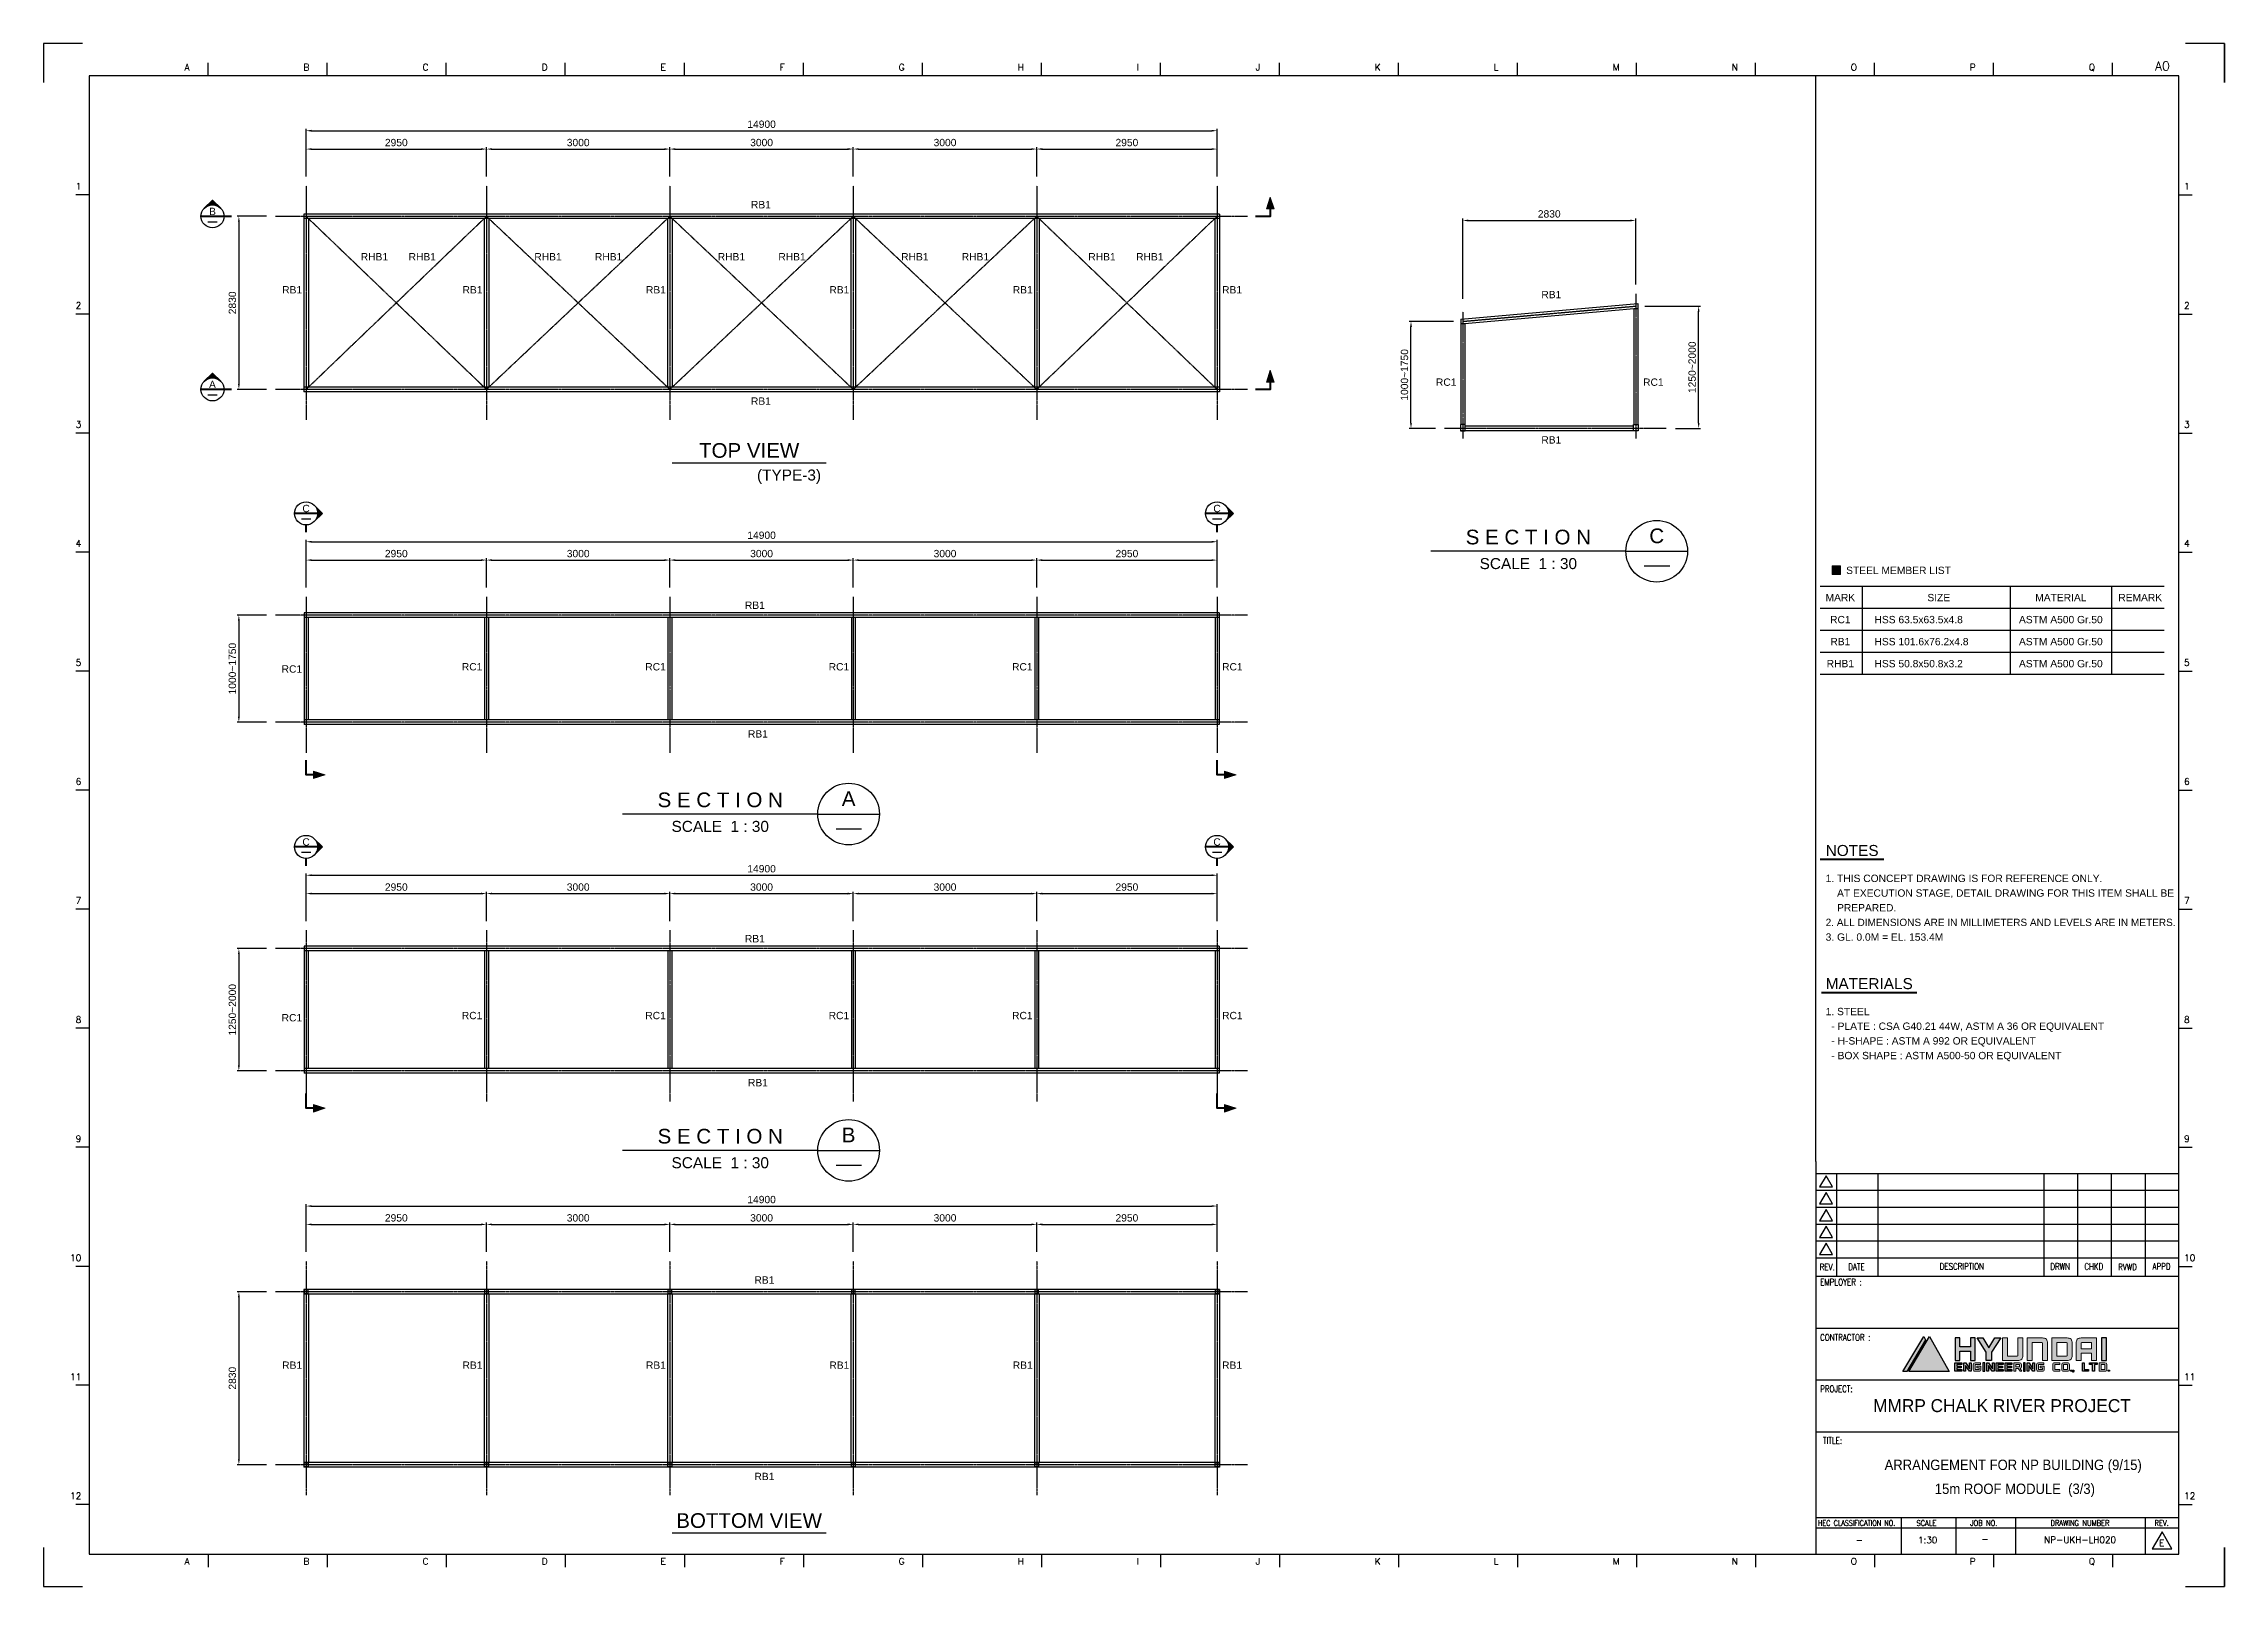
# Model space of a CAD drawing. Header units: millimetres. Extents: x 376548 to 485787, y -156716 to -17718.
# Drawn here: x 450117 to 485787, y -128678 to -103448 of the extents above; entities that cross this region are included whole.
import ezdxf
from ezdxf.enums import TextEntityAlignment as Align

# ---------------------------------------------------------------- set-up
doc = ezdxf.new("R2010")
doc.units = ezdxf.units.MM
doc.header["$LTSCALE"] = 2
doc.linetypes.add('CENTER', pattern=[2, 1.25, -0.25, 0.25, -0.25])
doc.linetypes.add('CENTER2', pattern=[28.575, 19.05, -3.175, 3.175, -3.175])
doc.layers.get('Defpoints').update_dxf_attribs({"color": 250})
for name, color, linetype in [('C_BLOCK', 7, 'Continuous'), ('C_CEN', 1, 'CENTER'), ('C_DIM', 7, 'Continuous'), ('C_GIRDER', 2, 'Continuous'), ('C_TEXT_01', 2, 'Continuous'), ('Layer 1', 7, 'Continuous'), ('SYM', 7, 'Continuous'), ('TAN-TIT', 30, 'Continuous'), ('TITLE', 7, 'Continuous')]:
    doc.layers.add(name, color=color, linetype=linetype)
doc.layers.add('TEXT', color=3, linetype='Continuous', lineweight=0)
doc.styles.add('Arial', font='arial.ttf')
doc.styles.add('COM', font='COMPLEX', dxfattribs={"height": 5})
doc.styles.add('KIM3', font='ROMAND.shx', dxfattribs={"width": 1.25, "height": 3})
doc.styles.add('KJR', font='arial.ttf', dxfattribs={"width": 0.8})
doc.styles.add('RD', font='sanss___.ttf')
doc.styles.add('RD20', font='ROMAND.SHX', dxfattribs={"width": 0.8, "height": 2})
doc.styles.add('RD6', font='ROMAND.shx', dxfattribs={"width": 0.83, "height": 6})
doc.dimstyles.new('일반도면_0030', dxfattribs={"dimtxt": 120, "dimasz": 90, "dimexe": 30, "dimexo": 150, "dimgap": 45, "dimtad": 1, "dimdec": 0, "dimzin": 0, "dimdsep": 46, "dimtxsty": 'Arial', "dimcen": -150, "dimclrd": 7, "dimclre": 7, "dimclrt": 2, "dimadec": 8, "dimazin": 0, "dimtfac": 1, "dimtdec": 0, "dimtix": 1, "dimtmove": 2, "dimatfit": 3, "dimfxl": 1, "dimtolj": 1, "dimtzin": 0, "dimarcsym": 0})

msp = doc.modelspace()

# ---------------------------------------------------------------- texts
at = {"style": 'KJR', "width": 0.9519}
msp.add_text('MMRP CHALK RIVER PROJECT', height=212.069, dxfattribs=at).set_placement((480042.2, -125827.7), (484257.2, -125827.7), align=Align.FIT)
at = {"style": 'RD', "width": 0.9}
for s, p in [('ARRANGEMENT FOR NP BUILDING (9/15)', (480229.4, -126774.9)), ('15m ROOF MODULE  (3/3)', (481051.2, -127166.7))]:
    msp.add_text(s, height=169.655, dxfattribs=at).set_placement(p)
for s, height, style, p in [('-', 106, 'RD20', (479816.4, -127972.9)), ('1:30', 106.03, 'RD20', (480934.7, -127972.9)), ('-', 106, 'RD20', (481873.5, -127958.2)), ('NP-UKH-LH020', 106.034, 'KIM3', (483427.3, -127968.4)), ('E', 106, 'RD20', (484764.5, -128021.9))]:
    msp.add_text(s, height=height, dxfattribs=dict(style=style)).set_placement(p, align=Align.CENTER)
at = {"layer": 'C_BLOCK', "color": 2, "linetype": 'Continuous', "lineweight": 30, "style": 'Arial'}
for s, p in [('B', (452878.9, -106191.7)), ('A', (452878.9, -109021.7)), ('C', (454410.1, -111050.1)), ('C', (469310.1, -111050.1)), ('C', (454410.1, -116503.6)), ('C', (469310.1, -116503.6))]:
    msp.add_text(s, height=120, dxfattribs=at).set_placement(p, align=Align.MIDDLE_CENTER)
at = {"layer": 'C_BLOCK', "color": 3, "ltscale": 10, "style": 'Arial'}
for s, p in [('NOTES', (479698.6, -116786.7)), ('MATERIALS', (479978.1, -118964.3))]:
    msp.add_text(s, height=180, dxfattribs=at).set_placement(p, align=Align.BOTTOM_CENTER)
at = {"layer": 'C_TEXT_01', "style": 'Arial'}
for s, p in [('RB1', (461686.9, -106141)), ('RHB1', (455304.8, -106992.8)), ('RHB1', (456087.4, -106992.8)), ('RHB1', (458144, -106992.8)), ('RHB1', (459135.1, -106992.8)), ('RHB1', (461144, -106992.8)), ('RHB1', (462135.1, -106992.8)), ('RHB1', (464144, -106992.8)), ('RHB1', (465135.1, -106992.8)), ('RHB1', (467204.8, -106992.8)), ('RHB1', (467987.4, -106992.8)), ('RB1', (454019.6, -107533.6)), ('RB1', (456969.6, -107533.6)), ('RB1', (459969.6, -107533.6)), ('RB1', (462969.6, -107533.6)), ('RB1', (465969.6, -107533.6)), ('RB1', (469393.6, -107533.6)), ('RB1', (474615.1, -107611.8)), ('RC1', (472890.6, -109043.7)), ('RC1', (476280, -109043.7)), ('RB1', (461686.9, -109353.7)), ('RB1', (474615.1, -109988)), ('STEEL MEMBER LIST', (479600.5, -112121.7)), ('RB1', (461588.1, -112692)), ('RC1', (454010.3, -113734.7)), ('RC1', (456958.1, -113698.3)), ('RC1', (459958.1, -113698.3)), ('RC1', (462958.1, -113698.3)), ('RC1', (465958.1, -113698.3)), ('RC1', (469393.6, -113698.3)), ('RB1', (461638.1, -114796)), ('RB1', (461588.1, -118145.5)), ('RC1', (454010.3, -119438.2)), ('RC1', (456958.1, -119401.8)), ('RC1', (459958.1, -119401.8)), ('RC1', (462958.1, -119401.8)), ('RC1', (465958.1, -119401.8)), ('RC1', (469393.6, -119401.8)), ('RB1', (461638.1, -120499.6)), ('RB1', (461744.3, -123727.1)), ('RB1', (454019.6, -125119.8)), ('RB1', (456969.6, -125119.8)), ('RB1', (459969.6, -125119.8)), ('RB1', (462969.6, -125119.8)), ('RB1', (465969.6, -125119.8)), ('RB1', (469393.6, -125119.8)), ('RB1', (461744.3, -126939.9))]:
    msp.add_text(s, height=120, dxfattribs=at).set_placement(p)
for s, p in [('MARK', (479505.7, -112506.8)), ('SIZE', (481116, -112506.8)), ('MATERIAL', (483112.3, -112506.8)), ('REMARK', (484410.1, -112506.8)), ('RC1', (479505.7, -112866.8)), ('ASTM A500 Gr.50', (483112.3, -112866.8)), ('RB1', (479505.7, -113226.8)), ('ASTM A500 Gr.50', (483112.3, -113226.8)), ('RHB1', (479505.7, -113586.8)), ('ASTM A500 Gr.50', (483112.3, -113586.8))]:
    msp.add_text(s, height=120, dxfattribs=at).set_placement(p, align=Align.MIDDLE_CENTER)
for s, p in [('HSS 63.5x63.5x4.8', (480064.6, -112866.8)), ('HSS 101.6x76.2x4.8', (480064.6, -113226.8)), ('HSS 50.8x50.8x3.2', (480064.6, -113586.8)), ('1. THIS CONCEPT DRAWING IS FOR REFERENCE ONLY.', (479265.5, -117098.7)), ('    AT EXECUTION STAGE, DETAIL DRAWING FOR THIS ITEM SHALL BE', (479265.5, -117338.7)), ('    PREPARED.', (479265.5, -117578.7)), ('3. GL. 0.0M = EL. 153.4M', (479265.5, -118058.7)), ('1. STEEL', (479265.5, -119276.3)), ('  - PLATE : CSA G40.21 44W, ASTM A 36 OR EQUIVALENT', (479265.5, -119516.3)), ('  - H-SHAPE : ASTM A 992 OR EQUIVALENT', (479265.5, -119756.3)), ('  - BOX SHAPE : ASTM A500-50 OR EQUIVALENT', (479265.5, -119996.3))]:
    msp.add_text(s, height=120, dxfattribs=at).set_placement(p, align=Align.MIDDLE_LEFT)
at = {"layer": 'C_TEXT_01', "style": 'Arial', "width": 0.98}
msp.add_text('2. ALL DIMENSIONS ARE IN MILLIMETERS AND LEVELS ARE IN METERS.', height=120, dxfattribs=at).set_placement((479265.5, -117818.7), align=Align.MIDDLE_LEFT)
at = {"layer": 'TITLE', "color": 3, "ltscale": 10, "style": 'Arial'}
for s, p in [('TOP VIEW', (461657.5, -110220.7)), ('S E C T I O N', (474402.3, -111637)), ('S E C T I O N', (461184.5, -115934.7)), ('S E C T I O N', (461184.5, -121435.4)), ('BOTTOM VIEW', (461657.5, -127721))]:
    msp.add_text(s, height=240, dxfattribs=at).set_placement(p, align=Align.CENTER)
at = {"layer": 'TITLE', "color": 2, "linetype": 'Continuous', "style": 'Arial'}
for s, p in [('(TYPE-3)', (462309.5, -110412.7)), ('SCALE  1 : 30', (474402.4, -111861)), ('SCALE  1 : 30', (461184.6, -116158.7)), ('SCALE  1 : 30', (461184.6, -121659.4))]:
    msp.add_text(s, height=180, dxfattribs=at).set_placement(p, align=Align.TOP_CENTER)
at = {"layer": 'TITLE', "color": 2, "ltscale": 10, "style": 'Arial'}
for s, p in [('C', (476502.3, -111497)), ('A', (463284.5, -115794.7)), ('B', (463284.5, -121295.4))]:
    msp.add_text(s, height=240, dxfattribs=at).set_placement(p, align=Align.MIDDLE)

# ---------------------------------------------------------------- blocks, each defined once
blk = doc.blocks.new('*D912')
at = {"layer": 'C_DIM', "color": 7, "lineweight": -2}
for p, q in [((453761, -106272), (453281, -106272)), ((453311, -106362), (453311, -109012)), ((453761, -109102), (453281, -109102))]:
    blk.add_line(p, q, dxfattribs=at)
at = {"layer": 'C_DIM', "color": 7}
for points in [[(453296, -106362), (453326, -106362), (453311, -106272)], [(453296, -109012), (453326, -109012), (453311, -109102)]]:
    blk.add_solid(points, dxfattribs=at)
at = {"layer": 'Defpoints', "color": 0}
for p in [(453911, -106272), (453311, -109102), (453911, -109102)]:
    blk.add_point(p, dxfattribs=at)
at = {"layer": 'C_DIM', "color": 2, "insert": (453205, -107687), "char_height": 120, "attachment_point": 5, "rotation": 90, "style": 'Arial'}
blk.add_mtext('\\A1;2830', dxfattribs=at)
blk = doc.blocks.new('*D913')
at = {"layer": 'C_DIM', "color": 7, "lineweight": -2}
for p, q in [((454411, -105622), (454411, -104842)), ((469311, -105622), (469311, -104842)), ((454501, -104872), (469221, -104872))]:
    blk.add_line(p, q, dxfattribs=at)
at = {"layer": 'C_DIM', "color": 7}
for points in [[(454501, -104857), (454501, -104887), (454411, -104872)], [(469221, -104857), (469221, -104887), (469311, -104872)]]:
    blk.add_solid(points, dxfattribs=at)
at = {"layer": 'Defpoints', "color": 0}
for p in [(469311, -104872), (454411, -105772), (469311, -105772)]:
    blk.add_point(p, dxfattribs=at)
at = {"layer": 'C_DIM', "color": 2, "insert": (461861, -104766), "char_height": 120, "attachment_point": 5, "style": 'Arial'}
blk.add_mtext('\\A1;14900', dxfattribs=at)
blk = doc.blocks.new('*D914')
at = {"layer": 'C_DIM', "color": 7, "lineweight": -2}
for p, q in [((466361, -105622), (466361, -105142)), ((466451, -105172), (469221, -105172)), ((469311, -105622), (469311, -105142))]:
    blk.add_line(p, q, dxfattribs=at)
at = {"layer": 'C_DIM', "color": 7}
for points in [[(466451, -105157), (466451, -105187), (466361, -105172)], [(469221, -105157), (469221, -105187), (469311, -105172)]]:
    blk.add_solid(points, dxfattribs=at)
at = {"layer": 'Defpoints', "color": 0}
for p in [(469311, -105172), (466361, -105772), (469311, -105772)]:
    blk.add_point(p, dxfattribs=at)
at = {"layer": 'C_DIM', "color": 2, "insert": (467836, -105066), "char_height": 120, "attachment_point": 5, "style": 'Arial'}
blk.add_mtext('\\A1;2950', dxfattribs=at)
blk = doc.blocks.new('*D915')
at = {"layer": 'C_DIM', "color": 7, "lineweight": -2}
for p, q in [((453761, -123858), (453281, -123858)), ((453311, -123948), (453311, -126598)), ((453761, -126688), (453281, -126688))]:
    blk.add_line(p, q, dxfattribs=at)
at = {"layer": 'C_DIM', "color": 7}
for points in [[(453296, -123948), (453326, -123948), (453311, -123858)], [(453296, -126598), (453326, -126598), (453311, -126688)]]:
    blk.add_solid(points, dxfattribs=at)
at = {"layer": 'Defpoints', "color": 0}
for p in [(453911, -123858), (453311, -126688), (453911, -126688)]:
    blk.add_point(p, dxfattribs=at)
at = {"layer": 'C_DIM', "color": 2, "insert": (453205, -125273), "char_height": 120, "attachment_point": 5, "rotation": 90, "style": 'Arial'}
blk.add_mtext('\\A1;2830', dxfattribs=at)
blk = doc.blocks.new('*D916')
at = {"layer": 'C_DIM', "color": 7, "lineweight": -2}
for p, q in [((454411, -123208), (454411, -122428)), ((454501, -122458), (469221, -122458)), ((469311, -123208), (469311, -122428))]:
    blk.add_line(p, q, dxfattribs=at)
at = {"layer": 'C_DIM', "color": 7}
for points in [[(454501, -122443), (454501, -122473), (454411, -122458)], [(469221, -122443), (469221, -122473), (469311, -122458)]]:
    blk.add_solid(points, dxfattribs=at)
at = {"layer": 'Defpoints', "color": 0}
for p in [(469311, -122458), (454411, -123358), (469311, -123358)]:
    blk.add_point(p, dxfattribs=at)
at = {"layer": 'C_DIM', "color": 2, "insert": (461861, -122352), "char_height": 120, "attachment_point": 5, "style": 'Arial'}
blk.add_mtext('\\A1;14900', dxfattribs=at)
blk = doc.blocks.new('*D917')
at = {"layer": 'C_DIM', "color": 7, "lineweight": -2}
for p, q in [((466361, -123208), (466361, -122728)), ((466451, -122758), (469221, -122758)), ((469311, -123208), (469311, -122728))]:
    blk.add_line(p, q, dxfattribs=at)
at = {"layer": 'C_DIM', "color": 7}
for points in [[(466451, -122743), (466451, -122773), (466361, -122758)], [(469221, -122743), (469221, -122773), (469311, -122758)]]:
    blk.add_solid(points, dxfattribs=at)
at = {"layer": 'Defpoints', "color": 0}
for p in [(469311, -122758), (466361, -123358), (469311, -123358)]:
    blk.add_point(p, dxfattribs=at)
at = {"layer": 'C_DIM', "color": 2, "insert": (467836, -122652), "char_height": 120, "attachment_point": 5, "style": 'Arial'}
blk.add_mtext('\\A1;2950', dxfattribs=at)
blk = doc.blocks.new('*D918')
at = {"layer": 'C_DIM', "color": 7, "lineweight": -2}
for p, q in [((454411, -112344), (454411, -111564)), ((454501, -111594), (469221, -111594)), ((469311, -112344), (469311, -111564))]:
    blk.add_line(p, q, dxfattribs=at)
at = {"layer": 'C_DIM', "color": 7}
for points in [[(454501, -111579), (454501, -111609), (454411, -111594)], [(469221, -111579), (469221, -111609), (469311, -111594)]]:
    blk.add_solid(points, dxfattribs=at)
at = {"layer": 'Defpoints', "color": 0}
for p in [(469311, -111594), (454411, -112494), (469311, -112494)]:
    blk.add_point(p, dxfattribs=at)
at = {"layer": 'C_DIM', "color": 2, "insert": (461861, -111488), "char_height": 120, "attachment_point": 5, "style": 'Arial'}
blk.add_mtext('\\A1;14900', dxfattribs=at)
blk = doc.blocks.new('*D919')
at = {"layer": 'C_DIM', "color": 7, "lineweight": -2}
for p, q in [((454411, -112344), (454411, -111864)), ((454501, -111894), (457271, -111894)), ((457361, -112344), (457361, -111864))]:
    blk.add_line(p, q, dxfattribs=at)
at = {"layer": 'C_DIM', "color": 7}
for points in [[(454501, -111879), (454501, -111909), (454411, -111894)], [(457271, -111879), (457271, -111909), (457361, -111894)]]:
    blk.add_solid(points, dxfattribs=at)
at = {"layer": 'Defpoints', "color": 0}
for p in [(457361, -111894), (454411, -112494), (457361, -112494)]:
    blk.add_point(p, dxfattribs=at)
at = {"layer": 'C_DIM', "color": 2, "insert": (455886, -111788), "char_height": 120, "attachment_point": 5, "style": 'Arial'}
blk.add_mtext('\\A1;2950', dxfattribs=at)
blk = doc.blocks.new('*D920')
at = {"layer": 'C_DIM', "color": 7, "lineweight": -2}
for p, q in [((466361, -112344), (466361, -111864)), ((466451, -111894), (469221, -111894)), ((469311, -112344), (469311, -111864))]:
    blk.add_line(p, q, dxfattribs=at)
at = {"layer": 'C_DIM', "color": 7}
for points in [[(466451, -111879), (466451, -111909), (466361, -111894)], [(469221, -111879), (469221, -111909), (469311, -111894)]]:
    blk.add_solid(points, dxfattribs=at)
at = {"layer": 'Defpoints', "color": 0}
for p in [(469311, -111894), (466361, -112494), (469311, -112494)]:
    blk.add_point(p, dxfattribs=at)
at = {"layer": 'C_DIM', "color": 2, "insert": (467836, -111788), "char_height": 120, "attachment_point": 5, "style": 'Arial'}
blk.add_mtext('\\A1;2950', dxfattribs=at)
blk = doc.blocks.new('*D921')
at = {"layer": 'C_DIM', "color": 7, "lineweight": -2}
for p, q in [((463361, -105622), (463361, -105142)), ((463451, -105172), (466271, -105172)), ((466361, -105622), (466361, -105142))]:
    blk.add_line(p, q, dxfattribs=at)
at = {"layer": 'C_DIM', "color": 7}
for points in [[(463451, -105157), (463451, -105187), (463361, -105172)], [(466271, -105157), (466271, -105187), (466361, -105172)]]:
    blk.add_solid(points, dxfattribs=at)
at = {"layer": 'Defpoints', "color": 0}
for p in [(466361, -105172), (463361, -105772), (466361, -105772)]:
    blk.add_point(p, dxfattribs=at)
at = {"layer": 'C_DIM', "color": 2, "insert": (464861, -105066), "char_height": 120, "attachment_point": 5, "style": 'Arial'}
blk.add_mtext('\\A1;3000', dxfattribs=at)
blk = doc.blocks.new('*D922')
at = {"layer": 'C_DIM', "color": 7, "lineweight": -2}
for p, q in [((460361, -105622), (460361, -105142)), ((460451, -105172), (463271, -105172)), ((463361, -105622), (463361, -105142))]:
    blk.add_line(p, q, dxfattribs=at)
at = {"layer": 'C_DIM', "color": 7}
for points in [[(460451, -105157), (460451, -105187), (460361, -105172)], [(463271, -105157), (463271, -105187), (463361, -105172)]]:
    blk.add_solid(points, dxfattribs=at)
at = {"layer": 'Defpoints', "color": 0}
for p in [(463361, -105172), (460361, -105772), (463361, -105772)]:
    blk.add_point(p, dxfattribs=at)
at = {"layer": 'C_DIM', "color": 2, "insert": (461861, -105066), "char_height": 120, "attachment_point": 5, "style": 'Arial'}
blk.add_mtext('\\A1;3000', dxfattribs=at)
blk = doc.blocks.new('*D923')
at = {"layer": 'C_DIM', "color": 7, "lineweight": -2}
for p, q in [((457361, -105622), (457361, -105142)), ((457451, -105172), (460271, -105172)), ((460361, -105622), (460361, -105142))]:
    blk.add_line(p, q, dxfattribs=at)
at = {"layer": 'C_DIM', "color": 7}
for points in [[(457451, -105157), (457451, -105187), (457361, -105172)], [(460271, -105157), (460271, -105187), (460361, -105172)]]:
    blk.add_solid(points, dxfattribs=at)
at = {"layer": 'Defpoints', "color": 0}
for p in [(460361, -105172), (457361, -105772), (460361, -105772)]:
    blk.add_point(p, dxfattribs=at)
at = {"layer": 'C_DIM', "color": 2, "insert": (458861, -105066), "char_height": 120, "attachment_point": 5, "style": 'Arial'}
blk.add_mtext('\\A1;3000', dxfattribs=at)
blk = doc.blocks.new('*D924')
at = {"layer": 'C_DIM', "color": 7, "lineweight": -2}
for p, q in [((454411, -105622), (454411, -105142)), ((454501, -105172), (457271, -105172)), ((457361, -105622), (457361, -105142))]:
    blk.add_line(p, q, dxfattribs=at)
at = {"layer": 'C_DIM', "color": 7}
for points in [[(454501, -105157), (454501, -105187), (454411, -105172)], [(457271, -105157), (457271, -105187), (457361, -105172)]]:
    blk.add_solid(points, dxfattribs=at)
at = {"layer": 'Defpoints', "color": 0}
for p in [(457361, -105172), (454411, -105772), (457361, -105772)]:
    blk.add_point(p, dxfattribs=at)
at = {"layer": 'C_DIM', "color": 2, "insert": (455886, -105066), "char_height": 120, "attachment_point": 5, "style": 'Arial'}
blk.add_mtext('\\A1;2950', dxfattribs=at)
blk = doc.blocks.new('*D925')
at = {"layer": 'C_DIM', "color": 7, "lineweight": -2}
for p, q in [((463361, -112344), (463361, -111864)), ((463451, -111894), (466271, -111894)), ((466361, -112344), (466361, -111864))]:
    blk.add_line(p, q, dxfattribs=at)
at = {"layer": 'C_DIM', "color": 7}
for points in [[(463451, -111879), (463451, -111909), (463361, -111894)], [(466271, -111879), (466271, -111909), (466361, -111894)]]:
    blk.add_solid(points, dxfattribs=at)
at = {"layer": 'Defpoints', "color": 0}
for p in [(466361, -111894), (463361, -112494), (466361, -112494)]:
    blk.add_point(p, dxfattribs=at)
at = {"layer": 'C_DIM', "color": 2, "insert": (464861, -111788), "char_height": 120, "attachment_point": 5, "style": 'Arial'}
blk.add_mtext('\\A1;3000', dxfattribs=at)
blk = doc.blocks.new('*D926')
at = {"layer": 'C_DIM', "color": 7, "lineweight": -2}
for p, q in [((460361, -112344), (460361, -111864)), ((460451, -111894), (463271, -111894)), ((463361, -112344), (463361, -111864))]:
    blk.add_line(p, q, dxfattribs=at)
at = {"layer": 'C_DIM', "color": 7}
for points in [[(460451, -111879), (460451, -111909), (460361, -111894)], [(463271, -111879), (463271, -111909), (463361, -111894)]]:
    blk.add_solid(points, dxfattribs=at)
at = {"layer": 'Defpoints', "color": 0}
for p in [(463361, -111894), (460361, -112494), (463361, -112494)]:
    blk.add_point(p, dxfattribs=at)
at = {"layer": 'C_DIM', "color": 2, "insert": (461861, -111788), "char_height": 120, "attachment_point": 5, "style": 'Arial'}
blk.add_mtext('\\A1;3000', dxfattribs=at)
blk = doc.blocks.new('*D927')
at = {"layer": 'C_DIM', "color": 7, "lineweight": -2}
for p, q in [((457361, -112344), (457361, -111864)), ((457451, -111894), (460271, -111894)), ((460361, -112344), (460361, -111864))]:
    blk.add_line(p, q, dxfattribs=at)
at = {"layer": 'C_DIM', "color": 7}
for points in [[(457451, -111879), (457451, -111909), (457361, -111894)], [(460271, -111879), (460271, -111909), (460361, -111894)]]:
    blk.add_solid(points, dxfattribs=at)
at = {"layer": 'Defpoints', "color": 0}
for p in [(460361, -111894), (457361, -112494), (460361, -112494)]:
    blk.add_point(p, dxfattribs=at)
at = {"layer": 'C_DIM', "color": 2, "insert": (458861, -111788), "char_height": 120, "attachment_point": 5, "style": 'Arial'}
blk.add_mtext('\\A1;3000', dxfattribs=at)
blk = doc.blocks.new('*D928')
at = {"layer": 'C_DIM', "color": 7, "lineweight": -2}
for p, q in [((473329, -107624), (473329, -106310)), ((473419, -106340), (476069, -106340)), ((476159, -107387), (476159, -106310))]:
    blk.add_line(p, q, dxfattribs=at)
at = {"layer": 'C_DIM', "color": 7}
for points in [[(473419, -106325), (473419, -106355), (473329, -106340)], [(476069, -106325), (476069, -106355), (476159, -106340)]]:
    blk.add_solid(points, dxfattribs=at)
at = {"layer": 'Defpoints', "color": 0}
for p in [(476159, -106340), (476159, -107537), (473329, -107774)]:
    blk.add_point(p, dxfattribs=at)
at = {"layer": 'C_DIM', "color": 2, "insert": (474744, -106233), "char_height": 120, "attachment_point": 5, "style": 'Arial'}
blk.add_mtext('\\A1;2830', dxfattribs=at)
blk = doc.blocks.new('*D929')
at = {"layer": 'C_DIM', "color": 7, "lineweight": -2}
for p, q in [((463361, -123208), (463361, -122728)), ((463451, -122758), (466271, -122758)), ((466361, -123208), (466361, -122728))]:
    blk.add_line(p, q, dxfattribs=at)
at = {"layer": 'C_DIM', "color": 7}
for points in [[(463451, -122743), (463451, -122773), (463361, -122758)], [(466271, -122743), (466271, -122773), (466361, -122758)]]:
    blk.add_solid(points, dxfattribs=at)
at = {"layer": 'Defpoints', "color": 0}
for p in [(466361, -122758), (463361, -123358), (466361, -123358)]:
    blk.add_point(p, dxfattribs=at)
at = {"layer": 'C_DIM', "color": 2, "insert": (464861, -122652), "char_height": 120, "attachment_point": 5, "style": 'Arial'}
blk.add_mtext('\\A1;3000', dxfattribs=at)
blk = doc.blocks.new('*D930')
at = {"layer": 'C_DIM', "color": 7, "lineweight": -2}
for p, q in [((460361, -123208), (460361, -122728)), ((460451, -122758), (463271, -122758)), ((463361, -123208), (463361, -122728))]:
    blk.add_line(p, q, dxfattribs=at)
at = {"layer": 'C_DIM', "color": 7}
for points in [[(460451, -122743), (460451, -122773), (460361, -122758)], [(463271, -122743), (463271, -122773), (463361, -122758)]]:
    blk.add_solid(points, dxfattribs=at)
at = {"layer": 'Defpoints', "color": 0}
for p in [(463361, -122758), (460361, -123358), (463361, -123358)]:
    blk.add_point(p, dxfattribs=at)
at = {"layer": 'C_DIM', "color": 2, "insert": (461861, -122652), "char_height": 120, "attachment_point": 5, "style": 'Arial'}
blk.add_mtext('\\A1;3000', dxfattribs=at)
blk = doc.blocks.new('*D931')
at = {"layer": 'C_DIM', "color": 7, "lineweight": -2}
for p, q in [((457361, -123208), (457361, -122728)), ((457451, -122758), (460271, -122758)), ((460361, -123208), (460361, -122728))]:
    blk.add_line(p, q, dxfattribs=at)
at = {"layer": 'C_DIM', "color": 7}
for points in [[(457451, -122743), (457451, -122773), (457361, -122758)], [(460271, -122743), (460271, -122773), (460361, -122758)]]:
    blk.add_solid(points, dxfattribs=at)
at = {"layer": 'Defpoints', "color": 0}
for p in [(460361, -122758), (457361, -123358), (460361, -123358)]:
    blk.add_point(p, dxfattribs=at)
at = {"layer": 'C_DIM', "color": 2, "insert": (458861, -122652), "char_height": 120, "attachment_point": 5, "style": 'Arial'}
blk.add_mtext('\\A1;3000', dxfattribs=at)
blk = doc.blocks.new('*D932')
at = {"layer": 'C_DIM', "color": 7, "lineweight": -2}
for p, q in [((454411, -123208), (454411, -122728)), ((454501, -122758), (457271, -122758)), ((457361, -123208), (457361, -122728))]:
    blk.add_line(p, q, dxfattribs=at)
at = {"layer": 'C_DIM', "color": 7}
for points in [[(454501, -122743), (454501, -122773), (454411, -122758)], [(457271, -122743), (457271, -122773), (457361, -122758)]]:
    blk.add_solid(points, dxfattribs=at)
at = {"layer": 'Defpoints', "color": 0}
for p in [(457361, -122758), (454411, -123358), (457361, -123358)]:
    blk.add_point(p, dxfattribs=at)
at = {"layer": 'C_DIM', "color": 2, "insert": (455886, -122652), "char_height": 120, "attachment_point": 5, "style": 'Arial'}
blk.add_mtext('\\A1;2950', dxfattribs=at)
blk = doc.blocks.new('MS')
at = {"layer": 'C_BLOCK', "color": 1, "linetype": 'Continuous', "lineweight": 13}
for p, q in [((-8.7, 3.6), (-7, 8.9)), ((-5.3, 3.6), (-8.7, 3.6)), ((-8.6, 3.6), (-7, 8.7)), ((-5.4, 3.6), (-8.6, 3.6)), ((-8.5, 3.7), (-7, 8.5)), ((-5.5, 3.7), (-8.5, 3.7)), ((-8.4, 3.7), (-7, 8.3)), ((-5.6, 3.7), (-8.4, 3.7)), ((-8.3, 3.8), (-7, 8.1)), ((-5.7, 3.8), (-8.3, 3.8)), ((-8.2, 3.9), (-7, 7.8)), ((-8.2, 3.9), (-7, 7.6)), ((-5.8, 3.9), (-8.2, 3.9)), ((-5.8, 3.9), (-8.2, 3.9)), ((-8.1, 4), (-7, 7.4)), ((-5.9, 4), (-8.1, 4)), ((-8, 4.1), (-7, 7.2)), ((-6, 4.1), (-8, 4.1)), ((-7.9, 4.1), (-7, 7)), ((-6.1, 4.1), (-7.9, 4.1)), ((-7.8, 4.2), (-7, 6.8)), ((-6.2, 4.2), (-7.8, 4.2)), ((-7.7, 4.2), (-7, 6.6)), ((-6.3, 4.2), (-7.7, 4.2)), ((-7.6, 4.3), (-7, 6.4)), ((-7.6, 4.4), (-7, 6.2)), ((-6.4, 4.4), (-7.6, 4.4)), ((-6.4, 4.3), (-7.6, 4.3)), ((-7.5, 4.4), (-7, 6)), ((-6.5, 4.4), (-7.5, 4.4)), ((-7.4, 4.5), (-7, 5.8)), ((-6.6, 4.5), (-7.4, 4.5)), ((-7.3, 4.6), (-7, 5.5)), ((-6.7, 4.6), (-7.3, 4.6)), ((-7.2, 4.6), (-7, 5.3)), ((-6.8, 4.6), (-7.2, 4.6)), ((-7.1, 4.7), (-7, 5.1)), ((-7.1, 4.7), (-7, 4.9)), ((-6.9, 4.7), (-7.1, 4.7)), ((-6.9, 4.7), (-7.1, 4.7)), ((-7, 8.9), (-5.3, 3.6)), ((-7, 8.7), (-5.4, 3.6)), ((-7, 8.5), (-5.5, 3.7)), ((-7, 8.3), (-5.6, 3.7)), ((-7, 8.1), (-5.7, 3.8)), ((-7, 7.8), (-5.8, 3.9)), ((-7, 7.6), (-5.8, 3.9)), ((-7, 7.4), (-5.9, 4)), ((-7, 7.2), (-6, 4.1)), ((-7, 7), (-6.1, 4.1)), ((-7, 6.8), (-6.2, 4.2)), ((-7, 6.6), (-6.3, 4.2)), ((-7, 6.4), (-6.4, 4.3)), ((-7, 6.2), (-6.4, 4.4)), ((-7, 6), (-6.5, 4.4)), ((-7, 5.8), (-6.6, 4.5)), ((-7, 5.5), (-6.7, 4.6)), ((-7, 5.3), (-6.8, 4.6)), ((-7, 5.1), (-6.9, 4.7)), ((-7, 4.9), (-6.9, 4.7))]:
    blk.add_line(p, q, dxfattribs=at)
at = {"layer": 'C_BLOCK', "color": 3, "linetype": 'Continuous', "lineweight": 70, "flags": 128}
blk.add_lwpolyline([(-7, 3.5), (-7, 0), (0, 0)], dxfattribs=at)
at = {"layer": 'C_BLOCK', "color": 1, "linetype": 'Continuous', "lineweight": 13}
blk.add_3dface([(-8.8, 3.5), (-7, 9.1), (-5.2, 3.5)], dxfattribs=at)
blk = doc.blocks.new('A$C8e619059')
at = {"layer": 'TAN-TIT'}
blk.add_line((-18.4, 55.8), (-18.4, 0), dxfattribs=at)
blk = doc.blocks.new('BORDER')
h = blk.add_hatch(color=256)
h.dxf.hatch_style = 1
h.paths.add_polyline_path([(20566, 2726), (20339, 2342), (20779, 2342)])
h.paths.add_polyline_path([(20522, 2687), (20501, 2726), (20274, 2342), (20318, 2342)])
at = {"layer": 'Layer 1'}
h = blk.add_hatch(color=256, dxfattribs=at)
h.dxf.hatch_style = 1
h.paths.add_polyline_path([(21064, 2708), (21011, 2708), (21011, 2613), (20896, 2613), (20896, 2708), (20843, 2708), (20843, 2463), (20896, 2463), (20896, 2565), (21011, 2565), (21011, 2463), (21064, 2463)])
h.paths.add_polyline_path([(21341, 2708), (21277, 2708), (21212, 2601), (21147, 2708), (21083, 2708), (21183, 2554), (21183, 2463), (21241, 2463), (21241, 2554)])
edge = h.paths.add_edge_path()
edge.add_spline(control_points=[(21464, 2511), (21439, 2511), (21414, 2511), (21414, 2511), (21414, 2511), (21414, 2560), (21414, 2610)], knot_values=[2.5, 2.5, 2.5, 2.5, 3, 3, 3, 3.5, 3.5, 3.5, 3.5], degree=3, periodic=0)
edge.add_spline(control_points=[(21414, 2610), (21414, 2659), (21414, 2708), (21414, 2708), (21414, 2708), (21400, 2708), (21387, 2708)], knot_values=[3.5, 3.5, 3.5, 3.5, 4, 4, 4, 4.5, 4.5, 4.5, 4.5], degree=3, periodic=0)
edge.add_spline(control_points=[(21387, 2708), (21373, 2708), (21360, 2708), (21360, 2708), (21360, 2708), (21360, 2647), (21360, 2586)], knot_values=[4.5, 4.5, 4.5, 4.5, 5, 5, 5, 5.5, 5.5, 5.5, 5.5], degree=3, periodic=0)
edge.add_spline(control_points=[(21360, 2586), (21360, 2525), (21360, 2463), (21360, 2463), (21360, 2463), (21527, 2463), (21527, 2463)], knot_values=[5.5, 5.5, 5.5, 5.5, 6, 6, 6, 7, 7, 7, 7], degree=3, periodic=0)
edge.add_spline(control_points=[(21527, 2463), (21543, 2463), (21558, 2466), (21570, 2477)], knot_values=[7, 7, 7, 7, 8, 8, 8, 8], degree=3, periodic=0)
edge.add_spline(control_points=[(21570, 2477), (21581, 2489), (21581, 2506), (21582, 2515), (21582, 2515), (21582, 2543), (21582, 2576)], knot_values=[8, 8, 8, 8, 9, 9, 9, 9.375023, 9.375023, 9.375023, 9.375023], degree=3, periodic=0)
edge.add_spline(control_points=[(21582, 2576), (21582, 2610), (21582, 2651), (21582, 2678)], knot_values=[9.375023, 9.375023, 9.375023, 9.375023, 9.750015, 9.750015, 9.750015, 9.750015], degree=3, periodic=0)
edge.add_spline(control_points=[(21582, 2678), (21582, 2685), (21582, 2691), (21582, 2696)], knot_values=[9.750015, 9.750015, 9.750015, 9.750015, 9.843763, 9.843763, 9.843763, 9.843763], degree=3, periodic=0)
edge.add_spline(control_points=[(21582, 2696), (21582, 2700), (21582, 2704), (21582, 2706)], knot_values=[9.843763, 9.843763, 9.843763, 9.843763, 9.937511, 9.937511, 9.937511, 9.937511], degree=3, periodic=0)
edge.add_spline(control_points=[(21582, 2706), (21582, 2707), (21582, 2707), (21582, 2707)], knot_values=[9.937511, 9.937511, 9.937511, 9.937511, 9.960948, 9.960948, 9.960948, 9.960948], degree=3, periodic=0)
edge.add_spline(control_points=[(21582, 2708), (21582, 2708), (21582, 2708), (21582, 2708), (21582, 2708), (21582, 2708), (21582, 2708)], knot_values=[9.999766, 9.999766, 9.999766, 9.999766, 10, 10, 10, 10.001231, 10.001231, 10.001231, 10.001231], degree=3, periodic=0)
edge.add_spline(control_points=[(21582, 2708), (21582, 2708), (21582, 2708), (21582, 2708)], knot_values=[10.001231, 10.001231, 10.001231, 10.001231, 10.001963, 10.001963, 10.001963, 10.001963], degree=3, periodic=0)
edge.add_spline(control_points=[(21582, 2708), (21582, 2708), (21582, 2708), (21582, 2708)], knot_values=[10.001963, 10.001963, 10.001963, 10.001963, 10.004893, 10.004893, 10.004893, 10.004893], degree=3, periodic=0)
edge.add_spline(control_points=[(21582, 2708), (21582, 2708), (21582, 2708), (21581, 2708)], knot_values=[10.004893, 10.004893, 10.004893, 10.004893, 10.007822, 10.007822, 10.007822, 10.007822], degree=3, periodic=0)
edge.add_spline(control_points=[(21581, 2708), (21581, 2708), (21581, 2708), (21581, 2708)], knot_values=[10.007822, 10.007822, 10.007822, 10.007822, 10.019541, 10.019541, 10.019541, 10.019541], degree=3, periodic=0)
edge.add_spline(control_points=[(21581, 2708), (21581, 2708), (21581, 2708), (21581, 2708)], knot_values=[10.019541, 10.019541, 10.019541, 10.019541, 10.031259, 10.031259, 10.031259, 10.031259], degree=3, periodic=0)
edge.add_spline(control_points=[(21581, 2708), (21581, 2708), (21581, 2708), (21581, 2708)], knot_values=[10.031259, 10.031259, 10.031259, 10.031259, 10.078133, 10.078133, 10.078133, 10.078133], degree=3, periodic=0)
edge.add_spline(control_points=[(21581, 2708), (21580, 2708), (21580, 2708), (21579, 2708)], knot_values=[10.078133, 10.078133, 10.078133, 10.078133, 10.125008, 10.125008, 10.125008, 10.125008], degree=3, periodic=0)
edge.add_spline(control_points=[(21579, 2708), (21577, 2708), (21573, 2708), (21569, 2708)], knot_values=[10.125008, 10.125008, 10.125008, 10.125008, 10.312504, 10.312504, 10.312504, 10.312504], degree=3, periodic=0)
edge.add_spline(control_points=[(21569, 2708), (21565, 2708), (21560, 2708), (21555, 2708)], knot_values=[10.312504, 10.312504, 10.312504, 10.312504, 10.5, 10.5, 10.5, 10.5], degree=3, periodic=0)
edge.add_spline(control_points=[(21555, 2708), (21550, 2708), (21545, 2708), (21540, 2708)], knot_values=[10.5, 10.5, 10.5, 10.5, 10.687496, 10.687496, 10.687496, 10.687496], degree=3, periodic=0)
edge.add_spline(control_points=[(21540, 2708), (21536, 2708), (21532, 2708), (21530, 2708)], knot_values=[10.687496, 10.687496, 10.687496, 10.687496, 10.874992, 10.874992, 10.874992, 10.874992], degree=3, periodic=0)
edge.add_spline(control_points=[(21530, 2708), (21530, 2708), (21529, 2708), (21529, 2708)], knot_values=[10.874992, 10.874992, 10.874992, 10.874992, 10.921867, 10.921867, 10.921867, 10.921867], degree=3, periodic=0)
edge.add_spline(control_points=[(21528, 2708), (21528, 2708), (21528, 2708), (21528, 2708), (21528, 2708), (21528, 2708), (21528, 2708)], knot_values=[10.999502, 10.999502, 10.999502, 10.999502, 11, 11, 11, 11.0006, 11.0006, 11.0006, 11.0006], degree=3, periodic=0)
edge.add_spline(control_points=[(21528, 2708), (21528, 2708), (21528, 2708), (21528, 2708)], knot_values=[11.0006, 11.0006, 11.0006, 11.0006, 11.000967, 11.000967, 11.000967, 11.000967], degree=3, periodic=0)
edge.add_spline(control_points=[(21528, 2708), (21528, 2708), (21528, 2708), (21528, 2708)], knot_values=[11.000967, 11.000967, 11.000967, 11.000967, 11.002431, 11.002431, 11.002431, 11.002431], degree=3, periodic=0)
edge.add_spline(control_points=[(21528, 2708), (21528, 2708), (21528, 2708), (21528, 2708)], knot_values=[11.002431, 11.002431, 11.002431, 11.002431, 11.003896, 11.003896, 11.003896, 11.003896], degree=3, periodic=0)
edge.add_spline(control_points=[(21528, 2708), (21528, 2708), (21528, 2708), (21528, 2708)], knot_values=[11.003896, 11.003896, 11.003896, 11.003896, 11.009755, 11.009755, 11.009755, 11.009755], degree=3, periodic=0)
edge.add_spline(control_points=[(21528, 2708), (21528, 2708), (21528, 2708), (21528, 2708)], knot_values=[11.009755, 11.009755, 11.009755, 11.009755, 11.015615, 11.015615, 11.015615, 11.015615], degree=3, periodic=0)
edge.add_spline(control_points=[(21528, 2708), (21528, 2708), (21528, 2708), (21528, 2707)], knot_values=[11.015615, 11.015615, 11.015615, 11.015615, 11.039052, 11.039052, 11.039052, 11.039052], degree=3, periodic=0)
edge.add_spline(control_points=[(21528, 2707), (21528, 2706), (21528, 2702), (21528, 2696)], knot_values=[11.039052, 11.039052, 11.039052, 11.039052, 11.156237, 11.156237, 11.156237, 11.156237], degree=3, periodic=0)
edge.add_spline(control_points=[(21528, 2696), (21528, 2692), (21528, 2686), (21528, 2680)], knot_values=[11.156237, 11.156237, 11.156237, 11.156237, 11.249985, 11.249985, 11.249985, 11.249985], degree=3, periodic=0)
edge.add_spline(control_points=[(21528, 2680), (21528, 2654), (21528, 2615), (21528, 2583)], knot_values=[11.249985, 11.249985, 11.249985, 11.249985, 11.624977, 11.624977, 11.624977, 11.624977], degree=3, periodic=0)
edge.add_spline(control_points=[(21528, 2583), (21528, 2551), (21528, 2525), (21528, 2525)], knot_values=[11.624977, 11.624977, 11.624977, 11.624977, 12, 12, 12, 12], degree=3, periodic=0)
edge.add_spline(control_points=[(21528, 2525), (21528, 2522), (21528, 2517), (21526, 2514)], knot_values=[0, 0, 0, 0, 1, 1, 1, 1], degree=3, periodic=0)
edge.add_spline(control_points=[(21526, 2514), (21523, 2511), (21519, 2511), (21514, 2511), (21514, 2511), (21489, 2511), (21464, 2511)], knot_values=[1, 1, 1, 1, 2, 2, 2, 2.5, 2.5, 2.5, 2.5], degree=3, periodic=0)
edge = h.paths.add_edge_path()
edge.add_spline(control_points=[(21851, 2656), (21850, 2666), (21850, 2683), (21839, 2694)], knot_values=[10, 10, 10, 10, 11, 11, 11, 11], degree=3, periodic=0)
edge.add_spline(control_points=[(21839, 2694), (21827, 2706), (21813, 2708), (21797, 2708)], knot_values=[11, 11, 11, 11, 12, 12, 12, 12], degree=3, periodic=0)
edge.add_spline(control_points=[(21797, 2708), (21797, 2708), (21755, 2708), (21713, 2708)], knot_values=[0, 0, 0, 0, 0.5, 0.5, 0.5, 0.5], degree=3, periodic=0)
edge.add_spline(control_points=[(21713, 2708), (21671, 2708), (21629, 2708), (21629, 2708), (21629, 2708), (21629, 2647), (21629, 2586)], knot_values=[0.5, 0.5, 0.5, 0.5, 1, 1, 1, 1.5, 1.5, 1.5, 1.5], degree=3, periodic=0)
edge.add_spline(control_points=[(21629, 2586), (21629, 2525), (21629, 2463), (21629, 2463), (21629, 2463), (21642, 2463), (21656, 2463)], knot_values=[1.5, 1.5, 1.5, 1.5, 2, 2, 2, 2.5, 2.5, 2.5, 2.5], degree=3, periodic=0)
edge.add_spline(control_points=[(21656, 2463), (21669, 2463), (21683, 2463), (21683, 2463), (21683, 2463), (21683, 2513), (21683, 2562)], knot_values=[2.5, 2.5, 2.5, 2.5, 3, 3, 3, 3.5, 3.5, 3.5, 3.5], degree=3, periodic=0)
edge.add_spline(control_points=[(21683, 2562), (21683, 2611), (21683, 2660), (21683, 2660), (21683, 2660), (21783, 2660), (21783, 2660)], knot_values=[3.5, 3.5, 3.5, 3.5, 4, 4, 4, 5, 5, 5, 5], degree=3, periodic=0)
edge.add_spline(control_points=[(21783, 2660), (21788, 2660), (21792, 2660), (21795, 2657)], knot_values=[5, 5, 5, 5, 6, 6, 6, 6], degree=3, periodic=0)
edge.add_spline(control_points=[(21795, 2657), (21797, 2654), (21797, 2649), (21797, 2646), (21797, 2646), (21797, 2601), (21797, 2555)], knot_values=[6, 6, 6, 6, 7, 7, 7, 7.5, 7.5, 7.5, 7.5], degree=3, periodic=0)
edge.add_spline(control_points=[(21797, 2555), (21797, 2509), (21797, 2463), (21797, 2463), (21797, 2463), (21810, 2463), (21824, 2463)], knot_values=[7.5, 7.5, 7.5, 7.5, 8, 8, 8, 8.5, 8.5, 8.5, 8.5], degree=3, periodic=0)
edge.add_spline(control_points=[(21824, 2463), (21837, 2463), (21851, 2463), (21851, 2463), (21851, 2463), (21851, 2656), (21851, 2656)], knot_values=[8.5, 8.5, 8.5, 8.5, 9, 9, 9, 10, 10, 10, 10], degree=3, periodic=0)
edge = h.paths.add_edge_path()
edge.add_spline(control_points=[(22108, 2694), (22097, 2706), (22082, 2708), (22066, 2708), (22066, 2708), (22037, 2708), (22009, 2708)], knot_values=[1, 1, 1, 1, 2, 2, 2, 2.5, 2.5, 2.5, 2.5], degree=3, periodic=0)
edge.add_spline(control_points=[(22009, 2708), (21980, 2708), (21952, 2708), (21952, 2708), (21952, 2708), (21938, 2708), (21925, 2708)], knot_values=[2.5, 2.5, 2.5, 2.5, 3, 3, 3, 3.5, 3.5, 3.5, 3.5], degree=3, periodic=0)
edge.add_spline(control_points=[(21925, 2708), (21912, 2708), (21898, 2708), (21898, 2708), (21898, 2708), (21898, 2647), (21898, 2586)], knot_values=[3.5, 3.5, 3.5, 3.5, 4, 4, 4, 4.5, 4.5, 4.5, 4.5], degree=3, periodic=0)
edge.add_spline(control_points=[(21898, 2586), (21898, 2525), (21898, 2463), (21898, 2463), (21898, 2463), (22066, 2463), (22066, 2463)], knot_values=[4.5, 4.5, 4.5, 4.5, 5, 5, 5, 6, 6, 6, 6], degree=3, periodic=0)
edge.add_spline(control_points=[(22066, 2463), (22082, 2463), (22097, 2466), (22108, 2477)], knot_values=[6, 6, 6, 6, 7, 7, 7, 7], degree=3, periodic=0)
edge.add_spline(control_points=[(22108, 2477), (22119, 2489), (22119, 2506), (22120, 2515), (22120, 2515), (22120, 2551), (22120, 2586)], knot_values=[7, 7, 7, 7, 8, 8, 8, 8.5, 8.5, 8.5, 8.5], degree=3, periodic=0)
edge.add_spline(control_points=[(22120, 2586), (22120, 2621), (22120, 2656), (22120, 2656)], knot_values=[8.5, 8.5, 8.5, 8.5, 9, 9, 9, 9], degree=3, periodic=0)
edge.add_spline(control_points=[(22120, 2656), (22119, 2666), (22119, 2683), (22108, 2694)], knot_values=[0, 0, 0, 0, 1, 1, 1, 1], degree=3, periodic=0)
edge = h.paths.add_edge_path(flags=16)
edge.add_spline(control_points=[(22053, 2660), (22058, 2660), (22062, 2660), (22064, 2657)], knot_values=[5, 5, 5, 5, 6, 6, 6, 6], degree=3, periodic=0)
edge.add_spline(control_points=[(22064, 2657), (22067, 2654), (22066, 2649), (22066, 2646), (22066, 2646), (22066, 2616), (22066, 2586)], knot_values=[6, 6, 6, 6, 7, 7, 7, 7.5, 7.5, 7.5, 7.5], degree=3, periodic=0)
edge.add_spline(control_points=[(22066, 2586), (22066, 2555), (22066, 2525), (22066, 2525)], knot_values=[7.5, 7.5, 7.5, 7.5, 8, 8, 8, 8], degree=3, periodic=0)
edge.add_spline(control_points=[(22066, 2525), (22066, 2522), (22067, 2517), (22064, 2514)], knot_values=[0, 0, 0, 0, 1, 1, 1, 1], degree=3, periodic=0)
edge.add_spline(control_points=[(22064, 2514), (22062, 2511), (22058, 2511), (22053, 2511), (22053, 2511), (22027, 2511), (22002, 2511)], knot_values=[1, 1, 1, 1, 2, 2, 2, 2.5, 2.5, 2.5, 2.5], degree=3, periodic=0)
edge.add_spline(control_points=[(22002, 2511), (21977, 2511), (21952, 2511), (21952, 2511), (21952, 2511), (21952, 2548), (21952, 2586)], knot_values=[2.5, 2.5, 2.5, 2.5, 3, 3, 3, 3.5, 3.5, 3.5, 3.5], degree=3, periodic=0)
edge.add_spline(control_points=[(21952, 2586), (21952, 2623), (21952, 2660), (21952, 2660), (21952, 2660), (22053, 2660), (22053, 2660)], knot_values=[3.5, 3.5, 3.5, 3.5, 4, 4, 4, 5, 5, 5, 5], degree=3, periodic=0)
edge = h.paths.add_edge_path()
edge.add_spline(control_points=[(22385, 2586), (22385, 2647), (22385, 2708), (22385, 2708), (22385, 2708), (22218, 2708), (22218, 2708)], knot_values=[7.5, 7.5, 7.5, 7.5, 8, 8, 8, 9, 9, 9, 9], degree=3, periodic=0)
edge.add_spline(control_points=[(22218, 2708), (22202, 2708), (22187, 2706), (22176, 2694)], knot_values=[9, 9, 9, 9, 10, 10, 10, 10], degree=3, periodic=0)
edge.add_spline(control_points=[(22176, 2694), (22165, 2683), (22164, 2666), (22164, 2656), (22164, 2656), (22164, 2608), (22164, 2560)], knot_values=[0, 0, 0, 0, 1, 1, 1, 1.5, 1.5, 1.5, 1.5], degree=3, periodic=0)
edge.add_spline(control_points=[(22164, 2560), (22164, 2512), (22164, 2463), (22164, 2463), (22164, 2463), (22178, 2463), (22191, 2463)], knot_values=[1.5, 1.5, 1.5, 1.5, 2, 2, 2, 2.5, 2.5, 2.5, 2.5], degree=3, periodic=0)
edge.add_spline(control_points=[(22191, 2463), (22204, 2463), (22218, 2463), (22218, 2463), (22218, 2463), (22218, 2483), (22218, 2502)], knot_values=[2.5, 2.5, 2.5, 2.5, 3, 3, 3, 3.5, 3.5, 3.5, 3.5], degree=3, periodic=0)
edge.add_spline(control_points=[(22218, 2502), (22218, 2522), (22218, 2541), (22218, 2541), (22218, 2541), (22246, 2541), (22275, 2541)], knot_values=[3.5, 3.5, 3.5, 3.5, 4, 4, 4, 4.5, 4.5, 4.5, 4.5], degree=3, periodic=0)
edge.add_spline(control_points=[(22275, 2541), (22303, 2541), (22332, 2541), (22332, 2541), (22332, 2541), (22332, 2522), (22332, 2502)], knot_values=[4.5, 4.5, 4.5, 4.5, 5, 5, 5, 5.5, 5.5, 5.5, 5.5], degree=3, periodic=0)
edge.add_spline(control_points=[(22332, 2502), (22332, 2483), (22332, 2463), (22332, 2463), (22332, 2463), (22345, 2463), (22359, 2463)], knot_values=[5.5, 5.5, 5.5, 5.5, 6, 6, 6, 6.5, 6.5, 6.5, 6.5], degree=3, periodic=0)
edge.add_spline(control_points=[(22359, 2463), (22372, 2463), (22385, 2463), (22385, 2463), (22385, 2463), (22385, 2525), (22385, 2586)], knot_values=[6.5, 6.5, 6.5, 6.5, 7, 7, 7, 7.5, 7.5, 7.5, 7.5], degree=3, periodic=0)
edge = h.paths.add_edge_path(flags=16)
edge.add_spline(control_points=[(22282, 2660), (22307, 2660), (22332, 2660), (22332, 2660), (22332, 2660), (22332, 2643), (22332, 2625)], knot_values=[0.5, 0.5, 0.5, 0.5, 1, 1, 1, 1.5, 1.5, 1.5, 1.5], degree=3, periodic=0)
edge.add_spline(control_points=[(22332, 2625), (22332, 2607), (22332, 2589), (22332, 2589), (22332, 2589), (22303, 2589), (22275, 2589)], knot_values=[1.5, 1.5, 1.5, 1.5, 2, 2, 2, 2.5, 2.5, 2.5, 2.5], degree=3, periodic=0)
edge.add_spline(control_points=[(22275, 2589), (22246, 2589), (22218, 2589), (22218, 2589), (22218, 2589), (22218, 2646), (22218, 2646)], knot_values=[2.5, 2.5, 2.5, 2.5, 3, 3, 3, 4, 4, 4, 4], degree=3, periodic=0)
edge.add_spline(control_points=[(22218, 2646), (22218, 2649), (22217, 2654), (22220, 2657)], knot_values=[4, 4, 4, 4, 5, 5, 5, 5], degree=3, periodic=0)
edge.add_spline(control_points=[(22220, 2657), (22222, 2660), (22226, 2660), (22231, 2660)], knot_values=[5, 5, 5, 5, 6, 6, 6, 6], degree=3, periodic=0)
edge.add_spline(control_points=[(22231, 2660), (22231, 2660), (22256, 2660), (22282, 2660)], knot_values=[0, 0, 0, 0, 0.5, 0.5, 0.5, 0.5], degree=3, periodic=0)
h.paths.add_polyline_path([(22496, 2708), (22439, 2708), (22439, 2463), (22496, 2463)])
h = blk.add_hatch(color=256, dxfattribs=at)
h.dxf.hatch_style = 1
edge = h.paths.add_edge_path()
edge.add_spline(control_points=[(21816, 2395), (21816, 2396), (21816, 2397), (21816, 2398)], knot_values=[15.750015, 15.750015, 15.750015, 15.750015, 15.843763, 15.843763, 15.843763, 15.843763], degree=3, periodic=0)
edge.add_spline(control_points=[(21816, 2398), (21816, 2399), (21816, 2399), (21816, 2400)], knot_values=[15.843763, 15.843763, 15.843763, 15.843763, 15.937511, 15.937511, 15.937511, 15.937511], degree=3, periodic=0)
edge.add_spline(control_points=[(21816, 2400), (21816, 2400), (21816, 2400), (21816, 2400)], knot_values=[15.937511, 15.937511, 15.937511, 15.937511, 15.960948, 15.960948, 15.960948, 15.960948], degree=3, periodic=0)
edge.add_spline(control_points=[(21816, 2400), (21816, 2400), (21816, 2400), (21816, 2400), (21816, 2400), (21816, 2400), (21816, 2400)], knot_values=[15.999766, 15.999766, 15.999766, 15.999766, 16, 16, 16, 16.001231, 16.001231, 16.001231, 16.001231], degree=3, periodic=0)
edge.add_spline(control_points=[(21816, 2400), (21816, 2400), (21816, 2400), (21816, 2400)], knot_values=[16.001231, 16.001231, 16.001231, 16.001231, 16.001963, 16.001963, 16.001963, 16.001963], degree=3, periodic=0)
edge.add_spline(control_points=[(21816, 2400), (21816, 2400), (21816, 2400), (21816, 2400)], knot_values=[16.001963, 16.001963, 16.001963, 16.001963, 16.004893, 16.004893, 16.004893, 16.004893], degree=3, periodic=0)
edge.add_spline(control_points=[(21816, 2400), (21816, 2400), (21816, 2400), (21816, 2400)], knot_values=[16.004893, 16.004893, 16.004893, 16.004893, 16.007822, 16.007822, 16.007822, 16.007822], degree=3, periodic=0)
edge.add_spline(control_points=[(21816, 2400), (21816, 2400), (21816, 2400), (21816, 2400)], knot_values=[16.007822, 16.007822, 16.007822, 16.007822, 16.019541, 16.019541, 16.019541, 16.019541], degree=3, periodic=0)
edge.add_spline(control_points=[(21816, 2400), (21816, 2400), (21816, 2400), (21816, 2400)], knot_values=[16.019541, 16.019541, 16.019541, 16.019541, 16.031259, 16.031259, 16.031259, 16.031259], degree=3, periodic=0)
edge.add_spline(control_points=[(21816, 2400), (21816, 2400), (21815, 2400), (21815, 2400)], knot_values=[16.031259, 16.031259, 16.031259, 16.031259, 16.078133, 16.078133, 16.078133, 16.078133], degree=3, periodic=0)
edge.add_spline(control_points=[(21815, 2400), (21815, 2400), (21814, 2400), (21814, 2400)], knot_values=[16.078133, 16.078133, 16.078133, 16.078133, 16.125007, 16.125007, 16.125007, 16.125007], degree=3, periodic=0)
edge.add_spline(control_points=[(21814, 2400), (21812, 2400), (21809, 2400), (21806, 2400)], knot_values=[16.125007, 16.125007, 16.125007, 16.125007, 16.312504, 16.312504, 16.312504, 16.312504], degree=3, periodic=0)
edge.add_spline(control_points=[(21806, 2400), (21802, 2400), (21798, 2400), (21794, 2400)], knot_values=[16.312504, 16.312504, 16.312504, 16.312504, 16.5, 16.5, 16.5, 16.5], degree=3, periodic=0)
edge.add_spline(control_points=[(21794, 2400), (21790, 2400), (21786, 2400), (21783, 2400)], knot_values=[16.5, 16.5, 16.5, 16.5, 16.687496, 16.687496, 16.687496, 16.687496], degree=3, periodic=0)
edge.add_spline(control_points=[(21783, 2400), (21779, 2400), (21776, 2400), (21775, 2400)], knot_values=[16.687496, 16.687496, 16.687496, 16.687496, 16.874993, 16.874993, 16.874993, 16.874993], degree=3, periodic=0)
edge.add_spline(control_points=[(21775, 2400), (21774, 2400), (21774, 2400), (21773, 2400)], knot_values=[16.874993, 16.874993, 16.874993, 16.874993, 16.921867, 16.921867, 16.921867, 16.921867], degree=3, periodic=0)
edge.add_spline(control_points=[(21773, 2400), (21773, 2400), (21773, 2400), (21773, 2400)], knot_values=[16.921867, 16.921867, 16.921867, 16.921867, 16.968741, 16.968741, 16.968741, 16.968741], degree=3, periodic=0)
edge.add_spline(control_points=[(21773, 2400), (21773, 2400), (21773, 2400), (21773, 2400), (21773, 2400), (21773, 2400), (21773, 2400)], knot_values=[16.999502, 16.999502, 16.999502, 16.999502, 17, 17, 17, 17.000967, 17.000967, 17.000967, 17.000967], degree=3, periodic=0)
edge.add_spline(control_points=[(21773, 2400), (21773, 2400), (21773, 2400), (21773, 2400)], knot_values=[17.000967, 17.000967, 17.000967, 17.000967, 17.002431, 17.002431, 17.002431, 17.002431], degree=3, periodic=0)
edge.add_spline(control_points=[(21773, 2400), (21773, 2400), (21773, 2400), (21773, 2400)], knot_values=[17.002431, 17.002431, 17.002431, 17.002431, 17.003896, 17.003896, 17.003896, 17.003896], degree=3, periodic=0)
edge.add_spline(control_points=[(21773, 2400), (21773, 2400), (21773, 2400), (21773, 2400)], knot_values=[17.003896, 17.003896, 17.003896, 17.003896, 17.009755, 17.009755, 17.009755, 17.009755], degree=3, periodic=0)
edge.add_spline(control_points=[(21773, 2400), (21773, 2400), (21773, 2400), (21773, 2400)], knot_values=[17.009755, 17.009755, 17.009755, 17.009755, 17.015615, 17.015615, 17.015615, 17.015615], degree=3, periodic=0)
edge.add_spline(control_points=[(21773, 2400), (21773, 2400), (21773, 2400), (21773, 2400)], knot_values=[17.015615, 17.015615, 17.015615, 17.015615, 17.039052, 17.039052, 17.039052, 17.039052], degree=3, periodic=0)
edge.add_spline(control_points=[(21773, 2400), (21773, 2400), (21773, 2400), (21773, 2400)], knot_values=[17.039052, 17.039052, 17.039052, 17.039052, 17.062489, 17.062489, 17.062489, 17.062489], degree=3, periodic=0)
edge.add_spline(control_points=[(21773, 2400), (21773, 2400), (21773, 2399), (21773, 2399)], knot_values=[17.062489, 17.062489, 17.062489, 17.062489, 17.156237, 17.156237, 17.156237, 17.156237], degree=3, periodic=0)
edge.add_spline(control_points=[(21773, 2399), (21773, 2399), (21773, 2398), (21773, 2397)], knot_values=[17.156237, 17.156237, 17.156237, 17.156237, 17.249985, 17.249985, 17.249985, 17.249985], degree=3, periodic=0)
edge.add_spline(control_points=[(21773, 2397), (21773, 2395), (21773, 2391), (21773, 2388)], knot_values=[17.249985, 17.249985, 17.249985, 17.249985, 17.624977, 17.624977, 17.624977, 17.624977], degree=3, periodic=0)
edge.add_spline(control_points=[(21773, 2388), (21773, 2385), (21773, 2383), (21773, 2383), (21773, 2383), (21779, 2383), (21785, 2383)], knot_values=[17.624977, 17.624977, 17.624977, 17.624977, 18, 18, 18, 18.5, 18.5, 18.5, 18.5], degree=3, periodic=0)
edge.add_spline(control_points=[(21785, 2383), (21791, 2383), (21797, 2383), (21797, 2383), (21797, 2383), (21797, 2369), (21797, 2369)], knot_values=[0.5, 0.5, 0.5, 0.5, 1, 1, 1, 2, 2, 2, 2], degree=3, periodic=0)
edge.add_spline(control_points=[(21797, 2369), (21797, 2365), (21795, 2363), (21791, 2363), (21791, 2363), (21758, 2363), (21758, 2363)], knot_values=[2, 2, 2, 2, 3, 3, 3, 4, 4, 4, 4], degree=3, periodic=0)
edge.add_spline(control_points=[(21758, 2363), (21755, 2363), (21753, 2365), (21753, 2369), (21753, 2369), (21753, 2414), (21753, 2414)], knot_values=[4, 4, 4, 4, 5, 5, 5, 6, 6, 6, 6], degree=3, periodic=0)
edge.add_spline(control_points=[(21753, 2414), (21753, 2418), (21755, 2419), (21758, 2419), (21758, 2419), (21772, 2419), (21785, 2419)], knot_values=[6, 6, 6, 6, 7, 7, 7, 7.5, 7.5, 7.5, 7.5], degree=3, periodic=0)
edge.add_spline(control_points=[(21785, 2419), (21799, 2419), (21812, 2419), (21812, 2419), (21812, 2419), (21812, 2424), (21812, 2428)], knot_values=[7.5, 7.5, 7.5, 7.5, 8, 8, 8, 8.5, 8.5, 8.5, 8.5], degree=3, periodic=0)
edge.add_spline(control_points=[(21812, 2428), (21812, 2433), (21812, 2437), (21812, 2437), (21812, 2437), (21753, 2437), (21753, 2437)], knot_values=[8.5, 8.5, 8.5, 8.5, 9, 9, 9, 10, 10, 10, 10], degree=3, periodic=0)
edge.add_spline(control_points=[(21753, 2437), (21739, 2437), (21733, 2431), (21733, 2417), (21733, 2417), (21733, 2366), (21733, 2366)], knot_values=[10, 10, 10, 10, 11, 11, 11, 12, 12, 12, 12], degree=3, periodic=0)
edge.add_spline(control_points=[(21733, 2366), (21733, 2352), (21739, 2345), (21753, 2345), (21753, 2345), (21796, 2345), (21796, 2345)], knot_values=[12, 12, 12, 12, 13, 13, 13, 14, 14, 14, 14], degree=3, periodic=0)
edge.add_spline(control_points=[(21796, 2345), (21809, 2345), (21816, 2352), (21816, 2366), (21816, 2366), (21816, 2371), (21816, 2377)], knot_values=[14, 14, 14, 14, 15, 15, 15, 15.375023, 15.375023, 15.375023, 15.375023], degree=3, periodic=0)
edge.add_spline(control_points=[(21816, 2377), (21816, 2383), (21816, 2390), (21816, 2395)], knot_values=[15.375023, 15.375023, 15.375023, 15.375023, 15.750015, 15.750015, 15.750015, 15.750015], degree=3, periodic=0)
edge = h.paths.add_edge_path()
edge.add_spline(control_points=[(21984, 2428), (21984, 2433), (21984, 2437), (21984, 2437), (21984, 2437), (21930, 2437), (21930, 2437)], knot_values=[9.5, 9.5, 9.5, 9.5, 10, 10, 10, 11, 11, 11, 11], degree=3, periodic=0)
edge.add_spline(control_points=[(21930, 2437), (21916, 2437), (21909, 2431), (21909, 2417)], knot_values=[11, 11, 11, 11, 12, 12, 12, 12], degree=3, periodic=0)
edge.add_spline(control_points=[(21909, 2417), (21909, 2417), (21909, 2366), (21909, 2366)], knot_values=[0, 0, 0, 0, 1, 1, 1, 1], degree=3, periodic=0)
edge.add_spline(control_points=[(21909, 2366), (21909, 2352), (21916, 2345), (21930, 2345), (21930, 2345), (21943, 2345), (21957, 2345)], knot_values=[1, 1, 1, 1, 2, 2, 2, 2.5, 2.5, 2.5, 2.5], degree=3, periodic=0)
edge.add_spline(control_points=[(21957, 2345), (21971, 2345), (21984, 2345), (21984, 2345), (21984, 2345), (21984, 2350), (21984, 2354)], knot_values=[2.5, 2.5, 2.5, 2.5, 3, 3, 3, 3.5, 3.5, 3.5, 3.5], degree=3, periodic=0)
edge.add_spline(control_points=[(21984, 2354), (21984, 2359), (21984, 2363), (21984, 2363), (21984, 2363), (21935, 2363), (21935, 2363)], knot_values=[3.5, 3.5, 3.5, 3.5, 4, 4, 4, 5, 5, 5, 5], degree=3, periodic=0)
edge.add_spline(control_points=[(21935, 2363), (21931, 2363), (21930, 2365), (21930, 2369), (21930, 2369), (21930, 2414), (21930, 2414)], knot_values=[5, 5, 5, 5, 6, 6, 6, 7, 7, 7, 7], degree=3, periodic=0)
edge.add_spline(control_points=[(21930, 2414), (21930, 2418), (21931, 2419), (21935, 2419), (21935, 2419), (21947, 2419), (21960, 2419)], knot_values=[7, 7, 7, 7, 8, 8, 8, 8.5, 8.5, 8.5, 8.5], degree=3, periodic=0)
edge.add_spline(control_points=[(21960, 2419), (21972, 2419), (21984, 2419), (21984, 2419), (21984, 2419), (21984, 2424), (21984, 2428)], knot_values=[8.5, 8.5, 8.5, 8.5, 9, 9, 9, 9.5, 9.5, 9.5, 9.5], degree=3, periodic=0)
edge = h.paths.add_edge_path()
edge.add_spline(control_points=[(22090, 2417), (22090, 2431), (22083, 2437), (22069, 2437)], knot_values=[7, 7, 7, 7, 8, 8, 8, 8], degree=3, periodic=0)
edge.add_spline(control_points=[(22069, 2437), (22069, 2437), (22026, 2437), (22026, 2437)], knot_values=[0, 0, 0, 0, 1, 1, 1, 1], degree=3, periodic=0)
edge.add_spline(control_points=[(22026, 2437), (22012, 2437), (22006, 2431), (22006, 2417), (22006, 2417), (22006, 2366), (22006, 2366)], knot_values=[1, 1, 1, 1, 2, 2, 2, 3, 3, 3, 3], degree=3, periodic=0)
edge.add_spline(control_points=[(22006, 2366), (22006, 2352), (22012, 2345), (22026, 2345), (22026, 2345), (22069, 2345), (22069, 2345)], knot_values=[3, 3, 3, 3, 4, 4, 4, 5, 5, 5, 5], degree=3, periodic=0)
edge.add_spline(control_points=[(22069, 2345), (22083, 2345), (22090, 2352), (22090, 2366), (22090, 2366), (22090, 2417), (22090, 2417)], knot_values=[5, 5, 5, 5, 6, 6, 6, 7, 7, 7, 7], degree=3, periodic=0)
edge = h.paths.add_edge_path(flags=16)
edge.add_spline(control_points=[(22026, 2414), (22026, 2418), (22028, 2419), (22031, 2419), (22031, 2419), (22064, 2419), (22064, 2419)], knot_values=[4, 4, 4, 4, 5, 5, 5, 6, 6, 6, 6], degree=3, periodic=0)
edge.add_spline(control_points=[(22064, 2419), (22068, 2419), (22070, 2418), (22070, 2414), (22070, 2414), (22070, 2403), (22070, 2391)], knot_values=[6, 6, 6, 6, 7, 7, 7, 7.5, 7.5, 7.5, 7.5], degree=3, periodic=0)
edge.add_spline(control_points=[(22070, 2391), (22070, 2380), (22070, 2369), (22070, 2369)], knot_values=[7.5, 7.5, 7.5, 7.5, 8, 8, 8, 8], degree=3, periodic=0)
edge.add_spline(control_points=[(22070, 2369), (22070, 2365), (22068, 2363), (22064, 2363), (22064, 2363), (22031, 2363), (22031, 2363)], knot_values=[0, 0, 0, 0, 1, 1, 1, 2, 2, 2, 2], degree=3, periodic=0)
edge.add_spline(control_points=[(22031, 2363), (22028, 2363), (22026, 2365), (22026, 2369), (22026, 2369), (22026, 2414), (22026, 2414)], knot_values=[2, 2, 2, 2, 3, 3, 3, 4, 4, 4, 4], degree=3, periodic=0)
h.paths.add_polyline_path([(22115, 2357), (22101, 2357), (22101, 2345), (22115, 2345)])
h.paths.add_polyline_path([(22139, 2357), (22124, 2357), (22124, 2345), (22130, 2345), (22124, 2336), (22131, 2336), (22139, 2346)])
h.paths.add_polyline_path([(22300, 2364), (22252, 2364), (22252, 2437), (22232, 2437), (22232, 2345), (22300, 2345)])
h.paths.add_polyline_path([(22394, 2437), (22311, 2437), (22311, 2419), (22343, 2419), (22343, 2345), (22363, 2345), (22363, 2419), (22394, 2419)])
edge = h.paths.add_edge_path()
edge.add_spline(control_points=[(22498, 2418), (22498, 2431), (22491, 2437), (22477, 2437)], knot_values=[5, 5, 5, 5, 6, 6, 6, 6], degree=3, periodic=0)
edge.add_spline(control_points=[(22477, 2437), (22477, 2437), (22462, 2437), (22446, 2437)], knot_values=[0, 0, 0, 0, 0.5, 0.5, 0.5, 0.5], degree=3, periodic=0)
edge.add_spline(control_points=[(22446, 2437), (22431, 2437), (22416, 2437), (22416, 2437), (22416, 2437), (22416, 2414), (22416, 2391)], knot_values=[0.5, 0.5, 0.5, 0.5, 1, 1, 1, 1.5, 1.5, 1.5, 1.5], degree=3, periodic=0)
edge.add_spline(control_points=[(22416, 2391), (22416, 2368), (22416, 2345), (22416, 2345), (22416, 2345), (22477, 2345), (22477, 2345)], knot_values=[1.5, 1.5, 1.5, 1.5, 2, 2, 2, 3, 3, 3, 3], degree=3, periodic=0)
edge.add_spline(control_points=[(22477, 2345), (22491, 2345), (22498, 2352), (22498, 2365), (22498, 2365), (22498, 2418), (22498, 2418)], knot_values=[3, 3, 3, 3, 4, 4, 4, 5, 5, 5, 5], degree=3, periodic=0)
edge = h.paths.add_edge_path(flags=16)
edge.add_spline(control_points=[(22436, 2391), (22436, 2405), (22436, 2419), (22436, 2419), (22436, 2419), (22472, 2419), (22472, 2419)], knot_values=[2.5, 2.5, 2.5, 2.5, 3, 3, 3, 4, 4, 4, 4], degree=3, periodic=0)
edge.add_spline(control_points=[(22472, 2419), (22476, 2419), (22478, 2418), (22478, 2414), (22478, 2414), (22478, 2403), (22478, 2391)], knot_values=[4, 4, 4, 4, 5, 5, 5, 5.5, 5.5, 5.5, 5.5], degree=3, periodic=0)
edge.add_spline(control_points=[(22478, 2391), (22478, 2380), (22478, 2369), (22478, 2369)], knot_values=[5.5, 5.5, 5.5, 5.5, 6, 6, 6, 6], degree=3, periodic=0)
edge.add_spline(control_points=[(22478, 2369), (22478, 2365), (22476, 2363), (22472, 2363), (22472, 2363), (22463, 2363), (22454, 2363)], knot_values=[0, 0, 0, 0, 1, 1, 1, 1.5, 1.5, 1.5, 1.5], degree=3, periodic=0)
edge.add_spline(control_points=[(22454, 2363), (22445, 2363), (22436, 2363), (22436, 2363), (22436, 2363), (22436, 2377), (22436, 2391)], knot_values=[1.5, 1.5, 1.5, 1.5, 2, 2, 2, 2.5, 2.5, 2.5, 2.5], degree=3, periodic=0)
h.paths.add_polyline_path([(22526, 2357), (22512, 2357), (22512, 2345), (22526, 2345)])
h.paths.add_polyline_path([(21711, 2437), (21692, 2437), (21692, 2373), (21650, 2437), (21630, 2437), (21630, 2346), (21649, 2346), (21649, 2408), (21691, 2346), (21711, 2346)])
h.paths.add_polyline_path([(21608, 2437), (21588, 2437), (21588, 2345), (21608, 2345)])
edge = h.paths.add_edge_path()
edge.add_spline(control_points=[(21554, 2375), (21562, 2378), (21566, 2384), (21566, 2395)], knot_values=[10, 10, 10, 10, 11, 11, 11, 11], degree=3, periodic=0)
edge.add_spline(control_points=[(21566, 2395), (21566, 2395), (21566, 2417), (21566, 2417)], knot_values=[0, 0, 0, 0, 1, 1, 1, 1], degree=3, periodic=0)
edge.add_spline(control_points=[(21566, 2417), (21566, 2431), (21559, 2437), (21546, 2437), (21546, 2437), (21531, 2437), (21515, 2437)], knot_values=[1, 1, 1, 1, 2, 2, 2, 2.5, 2.5, 2.5, 2.5], degree=3, periodic=0)
edge.add_spline(control_points=[(21515, 2437), (21500, 2437), (21485, 2437), (21485, 2437), (21485, 2437), (21485, 2414), (21485, 2391)], knot_values=[2.5, 2.5, 2.5, 2.5, 3, 3, 3, 3.5, 3.5, 3.5, 3.5], degree=3, periodic=0)
edge.add_spline(control_points=[(21485, 2391), (21485, 2368), (21485, 2345), (21485, 2345), (21485, 2345), (21490, 2345), (21496, 2345)], knot_values=[3.5, 3.5, 3.5, 3.5, 4, 4, 4, 4.5, 4.5, 4.5, 4.5], degree=3, periodic=0)
edge.add_spline(control_points=[(21496, 2345), (21501, 2345), (21506, 2345), (21506, 2345), (21506, 2345), (21506, 2353), (21506, 2360)], knot_values=[4.5, 4.5, 4.5, 4.5, 5, 5, 5, 5.5, 5.5, 5.5, 5.5], degree=3, periodic=0)
edge.add_spline(control_points=[(21506, 2360), (21506, 2367), (21506, 2374), (21506, 2374), (21506, 2374), (21513, 2374), (21520, 2374)], knot_values=[5.5, 5.5, 5.5, 5.5, 6, 6, 6, 6.5, 6.5, 6.5, 6.5], degree=3, periodic=0)
edge.add_spline(control_points=[(21520, 2374), (21527, 2374), (21533, 2374), (21533, 2374), (21533, 2374), (21538, 2367), (21543, 2360)], knot_values=[6.5, 6.5, 6.5, 6.5, 7, 7, 7, 7.5, 7.5, 7.5, 7.5], degree=3, periodic=0)
edge.add_spline(control_points=[(21543, 2360), (21547, 2353), (21552, 2345), (21552, 2345), (21552, 2345), (21557, 2345), (21562, 2345)], knot_values=[7.5, 7.5, 7.5, 7.5, 8, 8, 8, 8.5, 8.5, 8.5, 8.5], degree=3, periodic=0)
edge.add_spline(control_points=[(21562, 2345), (21567, 2345), (21573, 2345), (21573, 2345), (21573, 2345), (21554, 2375), (21554, 2375)], knot_values=[8.5, 8.5, 8.5, 8.5, 9, 9, 9, 10, 10, 10, 10], degree=3, periodic=0)
edge = h.paths.add_edge_path(flags=16)
edge.add_spline(control_points=[(21523, 2392), (21521, 2392), (21519, 2392), (21517, 2392)], knot_values=[4.50001, 4.50001, 4.50001, 4.50001, 4.625007, 4.625007, 4.625007, 4.625007], degree=3, periodic=0)
edge.add_spline(control_points=[(21517, 2392), (21515, 2392), (21513, 2392), (21511, 2392)], knot_values=[4.625007, 4.625007, 4.625007, 4.625007, 4.750005, 4.750005, 4.750005, 4.750005], degree=3, periodic=0)
edge.add_spline(control_points=[(21511, 2392), (21510, 2392), (21510, 2392), (21509, 2392)], knot_values=[4.750005, 4.750005, 4.750005, 4.750005, 4.812504, 4.812504, 4.812504, 4.812504], degree=3, periodic=0)
edge.add_spline(control_points=[(21509, 2392), (21508, 2392), (21508, 2392), (21507, 2392)], knot_values=[4.812504, 4.812504, 4.812504, 4.812504, 4.875002, 4.875002, 4.875002, 4.875002], degree=3, periodic=0)
edge.add_spline(control_points=[(21507, 2392), (21507, 2392), (21507, 2392), (21507, 2392)], knot_values=[4.875002, 4.875002, 4.875002, 4.875002, 4.906252, 4.906252, 4.906252, 4.906252], degree=3, periodic=0)
edge.add_spline(control_points=[(21507, 2392), (21506, 2392), (21506, 2392), (21506, 2392)], knot_values=[4.906252, 4.906252, 4.906252, 4.906252, 4.937501, 4.937501, 4.937501, 4.937501], degree=3, periodic=0)
edge.add_spline(control_points=[(21506, 2392), (21506, 2392), (21506, 2392), (21506, 2392)], knot_values=[4.937501, 4.937501, 4.937501, 4.937501, 4.953126, 4.953126, 4.953126, 4.953126], degree=3, periodic=0)
edge.add_spline(control_points=[(21506, 2392), (21506, 2392), (21506, 2392), (21506, 2392)], knot_values=[4.953126, 4.953126, 4.953126, 4.953126, 4.968751, 4.968751, 4.968751, 4.968751], degree=3, periodic=0)
edge.add_spline(control_points=[(21506, 2392), (21506, 2392), (21506, 2392), (21506, 2392)], knot_values=[4.968751, 4.968751, 4.968751, 4.968751, 4.976563, 4.976563, 4.976563, 4.976563], degree=3, periodic=0)
edge.add_spline(control_points=[(21506, 2392), (21506, 2392), (21506, 2392), (21506, 2392)], knot_values=[4.976563, 4.976563, 4.976563, 4.976563, 4.984375, 4.984375, 4.984375, 4.984375], degree=3, periodic=0)
edge.add_spline(control_points=[(21506, 2392), (21506, 2392), (21506, 2392), (21506, 2392)], knot_values=[4.984375, 4.984375, 4.984375, 4.984375, 4.988281, 4.988281, 4.988281, 4.988281], degree=3, periodic=0)
edge.add_spline(control_points=[(21506, 2392), (21506, 2392), (21506, 2392), (21506, 2392)], knot_values=[4.988281, 4.988281, 4.988281, 4.988281, 4.992188, 4.992188, 4.992188, 4.992188], degree=3, periodic=0)
edge.add_spline(control_points=[(21506, 2392), (21506, 2392), (21506, 2392), (21506, 2392)], knot_values=[4.992188, 4.992188, 4.992188, 4.992188, 4.994141, 4.994141, 4.994141, 4.994141], degree=3, periodic=0)
edge.add_spline(control_points=[(21506, 2392), (21506, 2392), (21506, 2392), (21506, 2392)], knot_values=[4.994141, 4.994141, 4.994141, 4.994141, 4.996094, 4.996094, 4.996094, 4.996094], degree=3, periodic=0)
edge.add_spline(control_points=[(21506, 2392), (21506, 2392), (21506, 2392), (21506, 2392)], knot_values=[4.996094, 4.996094, 4.996094, 4.996094, 4.99707, 4.99707, 4.99707, 4.99707], degree=3, periodic=0)
edge.add_spline(control_points=[(21506, 2392), (21506, 2392), (21506, 2392), (21506, 2392)], knot_values=[4.99707, 4.99707, 4.99707, 4.99707, 4.998047, 4.998047, 4.998047, 4.998047], degree=3, periodic=0)
edge.add_spline(control_points=[(21506, 2392), (21506, 2392), (21506, 2392), (21506, 2392)], knot_values=[4.998047, 4.998047, 4.998047, 4.998047, 4.998535, 4.998535, 4.998535, 4.998535], degree=3, periodic=0)
edge.add_spline(control_points=[(21506, 2392), (21506, 2392), (21506, 2392), (21506, 2392)], knot_values=[4.998535, 4.998535, 4.998535, 4.998535, 4.999023, 4.999023, 4.999023, 4.999023], degree=3, periodic=0)
edge.add_spline(control_points=[(21506, 2392), (21506, 2392), (21506, 2392), (21506, 2392)], knot_values=[4.999023, 4.999023, 4.999023, 4.999023, 4.999268, 4.999268, 4.999268, 4.999268], degree=3, periodic=0)
edge.add_spline(control_points=[(21506, 2392), (21506, 2392), (21506, 2392), (21506, 2392)], knot_values=[4.999268, 4.999268, 4.999268, 4.999268, 4.999512, 4.999512, 4.999512, 4.999512], degree=3, periodic=0)
edge.add_spline(control_points=[(21506, 2392), (21506, 2392), (21506, 2392), (21506, 2392), (21506, 2392), (21506, 2399), (21506, 2406)], knot_values=[4.999512, 4.999512, 4.999512, 4.999512, 5, 5, 5, 5.49999, 5.49999, 5.49999, 5.49999], degree=3, periodic=0)
edge.add_spline(control_points=[(21506, 2406), (21506, 2412), (21506, 2419), (21506, 2419), (21506, 2419), (21541, 2419), (21541, 2419)], knot_values=[5.49999, 5.49999, 5.49999, 5.49999, 6, 6, 6, 7, 7, 7, 7], degree=3, periodic=0)
edge.add_spline(control_points=[(21541, 2419), (21544, 2419), (21546, 2418), (21546, 2414), (21546, 2414), (21546, 2397), (21546, 2397)], knot_values=[1, 1, 1, 1, 2, 2, 2, 3, 3, 3, 3], degree=3, periodic=0)
edge.add_spline(control_points=[(21546, 2397), (21546, 2393), (21544, 2392), (21541, 2392), (21541, 2392), (21538, 2392), (21535, 2392)], knot_values=[3, 3, 3, 3, 4, 4, 4, 4.250015, 4.250015, 4.250015, 4.250015], degree=3, periodic=0)
edge.add_spline(control_points=[(21535, 2392), (21532, 2392), (21528, 2392), (21523, 2392)], knot_values=[4.250015, 4.250015, 4.250015, 4.250015, 4.50001, 4.50001, 4.50001, 4.50001], degree=3, periodic=0)
h.paths.add_polyline_path([(21457, 2400), (21408, 2400), (21408, 2420), (21464, 2420), (21464, 2437), (21388, 2437), (21388, 2346), (21464, 2346), (21464, 2363), (21408, 2363), (21408, 2383), (21457, 2383)])
h.paths.add_polyline_path([(21360, 2400), (21311, 2400), (21311, 2420), (21367, 2420), (21367, 2437), (21291, 2437), (21291, 2346), (21367, 2346), (21367, 2363), (21311, 2363), (21311, 2383), (21360, 2383)])
h.paths.add_polyline_path([(21270, 2437), (21250, 2437), (21250, 2373), (21209, 2437), (21188, 2437), (21188, 2345), (21207, 2345), (21207, 2408), (21249, 2345), (21270, 2345)])
h.paths.add_polyline_path([(21167, 2437), (21146, 2437), (21146, 2345), (21167, 2345)])
edge = h.paths.add_edge_path()
edge.add_spline(control_points=[(21125, 2395), (21125, 2396), (21125, 2397), (21125, 2398)], knot_values=[15.750015, 15.750015, 15.750015, 15.750015, 15.843763, 15.843763, 15.843763, 15.843763], degree=3, periodic=0)
edge.add_spline(control_points=[(21125, 2398), (21125, 2399), (21125, 2399), (21125, 2400)], knot_values=[15.843763, 15.843763, 15.843763, 15.843763, 15.937511, 15.937511, 15.937511, 15.937511], degree=3, periodic=0)
edge.add_spline(control_points=[(21125, 2400), (21125, 2400), (21125, 2400), (21125, 2400), (21125, 2400), (21125, 2400), (21125, 2400)], knot_values=[15.999766, 15.999766, 15.999766, 15.999766, 16, 16, 16, 16.001231, 16.001231, 16.001231, 16.001231], degree=3, periodic=0)
edge.add_spline(control_points=[(21125, 2400), (21125, 2400), (21125, 2400), (21125, 2400)], knot_values=[16.001231, 16.001231, 16.001231, 16.001231, 16.001963, 16.001963, 16.001963, 16.001963], degree=3, periodic=0)
edge.add_spline(control_points=[(21125, 2400), (21125, 2400), (21125, 2400), (21125, 2400)], knot_values=[16.001963, 16.001963, 16.001963, 16.001963, 16.004893, 16.004893, 16.004893, 16.004893], degree=3, periodic=0)
edge.add_spline(control_points=[(21125, 2400), (21125, 2400), (21125, 2400), (21125, 2400)], knot_values=[16.004893, 16.004893, 16.004893, 16.004893, 16.007822, 16.007822, 16.007822, 16.007822], degree=3, periodic=0)
edge.add_spline(control_points=[(21125, 2400), (21125, 2400), (21125, 2400), (21125, 2400)], knot_values=[16.007822, 16.007822, 16.007822, 16.007822, 16.019541, 16.019541, 16.019541, 16.019541], degree=3, periodic=0)
edge.add_spline(control_points=[(21125, 2400), (21125, 2400), (21125, 2400), (21125, 2400)], knot_values=[16.019541, 16.019541, 16.019541, 16.019541, 16.031259, 16.031259, 16.031259, 16.031259], degree=3, periodic=0)
edge.add_spline(control_points=[(21125, 2400), (21125, 2400), (21124, 2400), (21124, 2400)], knot_values=[16.031259, 16.031259, 16.031259, 16.031259, 16.078133, 16.078133, 16.078133, 16.078133], degree=3, periodic=0)
edge.add_spline(control_points=[(21124, 2400), (21124, 2400), (21123, 2400), (21123, 2400)], knot_values=[16.078133, 16.078133, 16.078133, 16.078133, 16.125007, 16.125007, 16.125007, 16.125007], degree=3, periodic=0)
edge.add_spline(control_points=[(21123, 2400), (21121, 2400), (21118, 2400), (21115, 2400)], knot_values=[16.125007, 16.125007, 16.125007, 16.125007, 16.312504, 16.312504, 16.312504, 16.312504], degree=3, periodic=0)
edge.add_spline(control_points=[(21115, 2400), (21111, 2400), (21107, 2400), (21103, 2400)], knot_values=[16.312504, 16.312504, 16.312504, 16.312504, 16.5, 16.5, 16.5, 16.5], degree=3, periodic=0)
edge.add_spline(control_points=[(21103, 2400), (21099, 2400), (21095, 2400), (21092, 2400)], knot_values=[16.5, 16.5, 16.5, 16.5, 16.687496, 16.687496, 16.687496, 16.687496], degree=3, periodic=0)
edge.add_spline(control_points=[(21092, 2400), (21088, 2400), (21085, 2400), (21084, 2400)], knot_values=[16.687496, 16.687496, 16.687496, 16.687496, 16.874993, 16.874993, 16.874993, 16.874993], degree=3, periodic=0)
edge.add_spline(control_points=[(21084, 2400), (21083, 2400), (21083, 2400), (21082, 2400)], knot_values=[16.874993, 16.874993, 16.874993, 16.874993, 16.921867, 16.921867, 16.921867, 16.921867], degree=3, periodic=0)
edge.add_spline(control_points=[(21082, 2400), (21082, 2400), (21082, 2400), (21082, 2400), (21082, 2400), (21082, 2400), (21082, 2400)], knot_values=[16.999502, 16.999502, 16.999502, 16.999502, 17, 17, 17, 17.000967, 17.000967, 17.000967, 17.000967], degree=3, periodic=0)
edge.add_spline(control_points=[(21082, 2400), (21082, 2400), (21082, 2400), (21082, 2400)], knot_values=[17.000967, 17.000967, 17.000967, 17.000967, 17.002431, 17.002431, 17.002431, 17.002431], degree=3, periodic=0)
edge.add_spline(control_points=[(21082, 2400), (21082, 2400), (21082, 2400), (21082, 2400)], knot_values=[17.002431, 17.002431, 17.002431, 17.002431, 17.003896, 17.003896, 17.003896, 17.003896], degree=3, periodic=0)
edge.add_spline(control_points=[(21082, 2400), (21082, 2400), (21082, 2400), (21082, 2400)], knot_values=[17.003896, 17.003896, 17.003896, 17.003896, 17.009755, 17.009755, 17.009755, 17.009755], degree=3, periodic=0)
edge.add_spline(control_points=[(21082, 2400), (21082, 2400), (21082, 2400), (21082, 2400)], knot_values=[17.009755, 17.009755, 17.009755, 17.009755, 17.015615, 17.015615, 17.015615, 17.015615], degree=3, periodic=0)
edge.add_spline(control_points=[(21082, 2400), (21082, 2400), (21082, 2400), (21082, 2400)], knot_values=[17.015615, 17.015615, 17.015615, 17.015615, 17.039052, 17.039052, 17.039052, 17.039052], degree=3, periodic=0)
edge.add_spline(control_points=[(21082, 2400), (21082, 2400), (21082, 2400), (21082, 2400)], knot_values=[17.039052, 17.039052, 17.039052, 17.039052, 17.062489, 17.062489, 17.062489, 17.062489], degree=3, periodic=0)
edge.add_spline(control_points=[(21082, 2400), (21082, 2400), (21082, 2399), (21082, 2399)], knot_values=[17.062489, 17.062489, 17.062489, 17.062489, 17.156237, 17.156237, 17.156237, 17.156237], degree=3, periodic=0)
edge.add_spline(control_points=[(21082, 2399), (21082, 2398), (21082, 2398), (21082, 2397)], knot_values=[17.156237, 17.156237, 17.156237, 17.156237, 17.249985, 17.249985, 17.249985, 17.249985], degree=3, periodic=0)
edge.add_spline(control_points=[(21082, 2397), (21082, 2395), (21082, 2391), (21082, 2388)], knot_values=[17.249985, 17.249985, 17.249985, 17.249985, 17.624977, 17.624977, 17.624977, 17.624977], degree=3, periodic=0)
edge.add_spline(control_points=[(21082, 2388), (21082, 2385), (21082, 2383), (21082, 2383), (21082, 2383), (21088, 2383), (21094, 2383)], knot_values=[17.624977, 17.624977, 17.624977, 17.624977, 18, 18, 18, 18.5, 18.5, 18.5, 18.5], degree=3, periodic=0)
edge.add_spline(control_points=[(21094, 2383), (21100, 2383), (21106, 2383), (21106, 2383), (21106, 2383), (21106, 2369), (21106, 2369)], knot_values=[0.5, 0.5, 0.5, 0.5, 1, 1, 1, 2, 2, 2, 2], degree=3, periodic=0)
edge.add_spline(control_points=[(21106, 2369), (21106, 2365), (21104, 2363), (21100, 2363), (21100, 2363), (21067, 2363), (21067, 2363)], knot_values=[2, 2, 2, 2, 3, 3, 3, 4, 4, 4, 4], degree=3, periodic=0)
edge.add_spline(control_points=[(21067, 2363), (21064, 2363), (21062, 2365), (21062, 2369), (21062, 2369), (21062, 2414), (21062, 2414)], knot_values=[4, 4, 4, 4, 5, 5, 5, 6, 6, 6, 6], degree=3, periodic=0)
edge.add_spline(control_points=[(21062, 2414), (21062, 2417), (21064, 2419), (21067, 2419), (21067, 2419), (21081, 2419), (21094, 2419)], knot_values=[6, 6, 6, 6, 7, 7, 7, 7.5, 7.5, 7.5, 7.5], degree=3, periodic=0)
edge.add_spline(control_points=[(21094, 2419), (21108, 2419), (21121, 2419), (21121, 2419), (21121, 2419), (21121, 2424), (21121, 2428)], knot_values=[7.5, 7.5, 7.5, 7.5, 8, 8, 8, 8.5, 8.5, 8.5, 8.5], degree=3, periodic=0)
edge.add_spline(control_points=[(21121, 2428), (21121, 2433), (21121, 2437), (21121, 2437), (21121, 2437), (21062, 2437), (21062, 2437)], knot_values=[8.5, 8.5, 8.5, 8.5, 9, 9, 9, 10, 10, 10, 10], degree=3, periodic=0)
edge.add_spline(control_points=[(21062, 2437), (21048, 2437), (21042, 2430), (21042, 2417), (21042, 2417), (21042, 2366), (21042, 2366)], knot_values=[10, 10, 10, 10, 11, 11, 11, 12, 12, 12, 12], degree=3, periodic=0)
edge.add_spline(control_points=[(21042, 2366), (21042, 2352), (21048, 2345), (21062, 2345), (21062, 2345), (21105, 2345), (21105, 2345)], knot_values=[12, 12, 12, 12, 13, 13, 13, 14, 14, 14, 14], degree=3, periodic=0)
edge.add_spline(control_points=[(21105, 2345), (21118, 2345), (21125, 2352), (21125, 2366), (21125, 2366), (21125, 2371), (21125, 2377)], knot_values=[14, 14, 14, 14, 15, 15, 15, 15.375023, 15.375023, 15.375023, 15.375023], degree=3, periodic=0)
edge.add_spline(control_points=[(21125, 2377), (21125, 2383), (21125, 2390), (21125, 2395)], knot_values=[15.375023, 15.375023, 15.375023, 15.375023, 15.750015, 15.750015, 15.750015, 15.750015], degree=3, periodic=0)
h.paths.add_polyline_path([(21020, 2437), (21001, 2437), (21001, 2373), (20959, 2437), (20939, 2437), (20939, 2345), (20958, 2345), (20958, 2408), (21000, 2345), (21020, 2345)])
h.paths.add_polyline_path([(20910, 2400), (20862, 2400), (20862, 2420), (20917, 2420), (20917, 2437), (20842, 2437), (20842, 2345), (20917, 2345), (20917, 2363), (20862, 2363), (20862, 2382), (20910, 2382)])
for points in [[(20274, 2342), (20501, 2726), (20522, 2687), (20318, 2342), (20274, 2342)], [(20339, 2342), (20566, 2726), (20779, 2342), (20339, 2342)], [(20843, 2708), (20843, 2463), (20896, 2463), (20896, 2565), (21011, 2565), (21011, 2463), (21064, 2463), (21064, 2708), (21011, 2708), (21011, 2613), (20896, 2613), (20896, 2708), (20843, 2708)], [(21083, 2708), (21147, 2708), (21212, 2601), (21277, 2708), (21341, 2708), (21241, 2554), (21241, 2463), (21183, 2463), (21183, 2554), (21083, 2708)], [(22439, 2708), (22439, 2463), (22496, 2463), (22496, 2708), (22439, 2708)], [(20842, 2437), (20917, 2437), (20917, 2420), (20862, 2420), (20862, 2400), (20910, 2400), (20910, 2382), (20862, 2382), (20862, 2363), (20917, 2363), (20917, 2345), (20842, 2345), (20842, 2437)], [(20939, 2345), (20939, 2437), (20959, 2437), (21001, 2373), (21001, 2437), (21020, 2437), (21020, 2345), (21000, 2345), (20958, 2408), (20958, 2345), (20939, 2345)], [(21146, 2437), (21146, 2345), (21167, 2345), (21167, 2437), (21146, 2437)], [(21188, 2345), (21188, 2437), (21209, 2437), (21250, 2373), (21250, 2437), (21270, 2437), (21270, 2345), (21249, 2345), (21207, 2408), (21207, 2345), (21188, 2345)], [(21291, 2437), (21367, 2437), (21367, 2420), (21311, 2420), (21311, 2400), (21360, 2400), (21360, 2383), (21311, 2383), (21311, 2363), (21367, 2363), (21367, 2346), (21291, 2346), (21291, 2437)], [(21388, 2437), (21464, 2437), (21464, 2420), (21408, 2420), (21408, 2400), (21457, 2400), (21457, 2383), (21408, 2383), (21408, 2363), (21464, 2363), (21464, 2346), (21388, 2346), (21388, 2437)], [(21588, 2437), (21588, 2345), (21608, 2345), (21608, 2437), (21588, 2437)], [(21630, 2346), (21630, 2437), (21650, 2437), (21692, 2373), (21692, 2437), (21711, 2437), (21711, 2346), (21691, 2346), (21649, 2408), (21649, 2346), (21630, 2346)], [(22252, 2437), (22252, 2364), (22300, 2364), (22300, 2345), (22232, 2345), (22232, 2437), (22252, 2437)], [(22311, 2437), (22394, 2437), (22394, 2419), (22363, 2419), (22363, 2345), (22343, 2345), (22343, 2419), (22311, 2419), (22311, 2437)], [(22115, 2357), (22115, 2345), (22101, 2345), (22101, 2357), (22115, 2357)], [(22139, 2357), (22139, 2346), (22131, 2336), (22124, 2336), (22130, 2345), (22124, 2345), (22124, 2357), (22139, 2357)], [(22512, 2357), (22526, 2357), (22526, 2345), (22512, 2345), (22512, 2357)]]:
    blk.add_lwpolyline(points, dxfattribs=at)
at = {"layer": 'Layer 1', "lineweight": 5}
for points, knots in [([(21528, 2525), (21528, 2522), (21528, 2517), (21526, 2514), (21523, 2511), (21519, 2511), (21514, 2511), (21514, 2511), (21414, 2511), (21414, 2511), (21414, 2511), (21414, 2708), (21414, 2708), (21414, 2708), (21360, 2708), (21360, 2708), (21360, 2708), (21360, 2463), (21360, 2463), (21360, 2463), (21527, 2463), (21527, 2463), (21543, 2463), (21558, 2466), (21570, 2477), (21581, 2489), (21581, 2506), (21582, 2515), (21582, 2515), (21582, 2708), (21582, 2708), (21582, 2708), (21528, 2708), (21528, 2708), (21528, 2708), (21528, 2525), (21528, 2525)], [0, 0, 0, 0, 1, 1, 1, 2, 2, 2, 3, 3, 3, 4, 4, 4, 5, 5, 5, 6, 6, 6, 7, 7, 7, 8, 8, 8, 9, 9, 9, 10, 10, 10, 11, 11, 11, 12, 12, 12, 12]), ([(21797, 2708), (21797, 2708), (21629, 2708), (21629, 2708), (21629, 2708), (21629, 2463), (21629, 2463), (21629, 2463), (21683, 2463), (21683, 2463), (21683, 2463), (21683, 2660), (21683, 2660), (21683, 2660), (21783, 2660), (21783, 2660), (21788, 2660), (21792, 2660), (21795, 2657), (21797, 2654), (21797, 2649), (21797, 2646), (21797, 2646), (21797, 2463), (21797, 2463), (21797, 2463), (21851, 2463), (21851, 2463), (21851, 2463), (21851, 2656), (21851, 2656), (21850, 2666), (21850, 2683), (21839, 2694), (21827, 2706), (21813, 2708), (21797, 2708)], [0, 0, 0, 0, 1, 1, 1, 2, 2, 2, 3, 3, 3, 4, 4, 4, 5, 5, 5, 6, 6, 6, 7, 7, 7, 8, 8, 8, 9, 9, 9, 10, 10, 10, 11, 11, 11, 12, 12, 12, 12]), ([(22120, 2656), (22119, 2666), (22119, 2683), (22108, 2694), (22097, 2706), (22082, 2708), (22066, 2708), (22066, 2708), (21952, 2708), (21952, 2708), (21952, 2708), (21898, 2708), (21898, 2708), (21898, 2708), (21898, 2463), (21898, 2463), (21898, 2463), (22066, 2463), (22066, 2463), (22082, 2463), (22097, 2466), (22108, 2477), (22119, 2489), (22119, 2506), (22120, 2515), (22120, 2515), (22120, 2656), (22120, 2656)], [0, 0, 0, 0, 1, 1, 1, 2, 2, 2, 3, 3, 3, 4, 4, 4, 5, 5, 5, 6, 6, 6, 7, 7, 7, 8, 8, 8, 9, 9, 9, 9]), ([(22066, 2525), (22066, 2522), (22067, 2517), (22064, 2514), (22062, 2511), (22058, 2511), (22053, 2511), (22053, 2511), (21952, 2511), (21952, 2511), (21952, 2511), (21952, 2660), (21952, 2660), (21952, 2660), (22053, 2660), (22053, 2660), (22058, 2660), (22062, 2660), (22064, 2657), (22067, 2654), (22066, 2649), (22066, 2646), (22066, 2646), (22066, 2525), (22066, 2525)], [0, 0, 0, 0, 1, 1, 1, 2, 2, 2, 3, 3, 3, 4, 4, 4, 5, 5, 5, 6, 6, 6, 7, 7, 7, 8, 8, 8, 8]), ([(22176, 2694), (22165, 2683), (22164, 2666), (22164, 2656), (22164, 2656), (22164, 2463), (22164, 2463), (22164, 2463), (22218, 2463), (22218, 2463), (22218, 2463), (22218, 2541), (22218, 2541), (22218, 2541), (22332, 2541), (22332, 2541), (22332, 2541), (22332, 2463), (22332, 2463), (22332, 2463), (22385, 2463), (22385, 2463), (22385, 2463), (22385, 2708), (22385, 2708), (22385, 2708), (22218, 2708), (22218, 2708), (22202, 2708), (22187, 2706), (22176, 2694)], [0, 0, 0, 0, 1, 1, 1, 2, 2, 2, 3, 3, 3, 4, 4, 4, 5, 5, 5, 6, 6, 6, 7, 7, 7, 8, 8, 8, 9, 9, 9, 10, 10, 10, 10]), ([(22231, 2660), (22231, 2660), (22332, 2660), (22332, 2660), (22332, 2660), (22332, 2589), (22332, 2589), (22332, 2589), (22218, 2589), (22218, 2589), (22218, 2589), (22218, 2646), (22218, 2646), (22218, 2649), (22217, 2654), (22220, 2657), (22222, 2660), (22226, 2660), (22231, 2660)], [0, 0, 0, 0, 1, 1, 1, 2, 2, 2, 3, 3, 3, 4, 4, 4, 5, 5, 5, 6, 6, 6, 6]), ([(21082, 2383), (21082, 2383), (21106, 2383), (21106, 2383), (21106, 2383), (21106, 2369), (21106, 2369), (21106, 2365), (21104, 2363), (21100, 2363), (21100, 2363), (21067, 2363), (21067, 2363), (21064, 2363), (21062, 2365), (21062, 2369), (21062, 2369), (21062, 2414), (21062, 2414), (21062, 2417), (21064, 2419), (21067, 2419), (21067, 2419), (21121, 2419), (21121, 2419), (21121, 2419), (21121, 2437), (21121, 2437), (21121, 2437), (21062, 2437), (21062, 2437), (21048, 2437), (21042, 2430), (21042, 2417), (21042, 2417), (21042, 2366), (21042, 2366), (21042, 2352), (21048, 2345), (21062, 2345), (21062, 2345), (21105, 2345), (21105, 2345), (21118, 2345), (21125, 2352), (21125, 2366), (21125, 2366), (21125, 2400), (21125, 2400), (21125, 2400), (21082, 2400), (21082, 2400), (21082, 2400), (21082, 2383), (21082, 2383)], [0, 0, 0, 0, 1, 1, 1, 2, 2, 2, 3, 3, 3, 4, 4, 4, 5, 5, 5, 6, 6, 6, 7, 7, 7, 8, 8, 8, 9, 9, 9, 10, 10, 10, 11, 11, 11, 12, 12, 12, 13, 13, 13, 14, 14, 14, 15, 15, 15, 16, 16, 16, 17, 17, 17, 18, 18, 18, 18]), ([(21566, 2395), (21566, 2395), (21566, 2417), (21566, 2417), (21566, 2431), (21559, 2437), (21546, 2437), (21546, 2437), (21485, 2437), (21485, 2437), (21485, 2437), (21485, 2345), (21485, 2345), (21485, 2345), (21506, 2345), (21506, 2345), (21506, 2345), (21506, 2374), (21506, 2374), (21506, 2374), (21533, 2374), (21533, 2374), (21533, 2374), (21552, 2345), (21552, 2345), (21552, 2345), (21573, 2345), (21573, 2345), (21573, 2345), (21554, 2375), (21554, 2375), (21562, 2378), (21566, 2384), (21566, 2395)], [0, 0, 0, 0, 1, 1, 1, 2, 2, 2, 3, 3, 3, 4, 4, 4, 5, 5, 5, 6, 6, 6, 7, 7, 7, 8, 8, 8, 9, 9, 9, 10, 10, 10, 11, 11, 11, 11]), ([(21506, 2419), (21506, 2419), (21541, 2419), (21541, 2419), (21544, 2419), (21546, 2418), (21546, 2414), (21546, 2414), (21546, 2397), (21546, 2397), (21546, 2393), (21544, 2392), (21541, 2392), (21541, 2392), (21506, 2392), (21506, 2392), (21506, 2392), (21506, 2419), (21506, 2419)], [0, 0, 0, 0, 1, 1, 1, 2, 2, 2, 3, 3, 3, 4, 4, 4, 5, 5, 5, 6, 6, 6, 6]), ([(21773, 2383), (21773, 2383), (21797, 2383), (21797, 2383), (21797, 2383), (21797, 2369), (21797, 2369), (21797, 2365), (21795, 2363), (21791, 2363), (21791, 2363), (21758, 2363), (21758, 2363), (21755, 2363), (21753, 2365), (21753, 2369), (21753, 2369), (21753, 2414), (21753, 2414), (21753, 2418), (21755, 2419), (21758, 2419), (21758, 2419), (21812, 2419), (21812, 2419), (21812, 2419), (21812, 2437), (21812, 2437), (21812, 2437), (21753, 2437), (21753, 2437), (21739, 2437), (21733, 2431), (21733, 2417), (21733, 2417), (21733, 2366), (21733, 2366), (21733, 2352), (21739, 2345), (21753, 2345), (21753, 2345), (21796, 2345), (21796, 2345), (21809, 2345), (21816, 2352), (21816, 2366), (21816, 2366), (21816, 2400), (21816, 2400), (21816, 2400), (21773, 2400), (21773, 2400), (21773, 2400), (21773, 2383), (21773, 2383)], [0, 0, 0, 0, 1, 1, 1, 2, 2, 2, 3, 3, 3, 4, 4, 4, 5, 5, 5, 6, 6, 6, 7, 7, 7, 8, 8, 8, 9, 9, 9, 10, 10, 10, 11, 11, 11, 12, 12, 12, 13, 13, 13, 14, 14, 14, 15, 15, 15, 16, 16, 16, 17, 17, 17, 18, 18, 18, 18]), ([(21909, 2417), (21909, 2417), (21909, 2366), (21909, 2366), (21909, 2352), (21916, 2345), (21930, 2345), (21930, 2345), (21984, 2345), (21984, 2345), (21984, 2345), (21984, 2363), (21984, 2363), (21984, 2363), (21935, 2363), (21935, 2363), (21931, 2363), (21930, 2365), (21930, 2369), (21930, 2369), (21930, 2414), (21930, 2414), (21930, 2418), (21931, 2419), (21935, 2419), (21935, 2419), (21984, 2419), (21984, 2419), (21984, 2419), (21984, 2437), (21984, 2437), (21984, 2437), (21930, 2437), (21930, 2437), (21916, 2437), (21909, 2431), (21909, 2417)], [0, 0, 0, 0, 1, 1, 1, 2, 2, 2, 3, 3, 3, 4, 4, 4, 5, 5, 5, 6, 6, 6, 7, 7, 7, 8, 8, 8, 9, 9, 9, 10, 10, 10, 11, 11, 11, 12, 12, 12, 12]), ([(22069, 2437), (22069, 2437), (22026, 2437), (22026, 2437), (22012, 2437), (22006, 2431), (22006, 2417), (22006, 2417), (22006, 2366), (22006, 2366), (22006, 2352), (22012, 2345), (22026, 2345), (22026, 2345), (22069, 2345), (22069, 2345), (22083, 2345), (22090, 2352), (22090, 2366), (22090, 2366), (22090, 2417), (22090, 2417), (22090, 2431), (22083, 2437), (22069, 2437)], [0, 0, 0, 0, 1, 1, 1, 2, 2, 2, 3, 3, 3, 4, 4, 4, 5, 5, 5, 6, 6, 6, 7, 7, 7, 8, 8, 8, 8]), ([(22070, 2369), (22070, 2365), (22068, 2363), (22064, 2363), (22064, 2363), (22031, 2363), (22031, 2363), (22028, 2363), (22026, 2365), (22026, 2369), (22026, 2369), (22026, 2414), (22026, 2414), (22026, 2418), (22028, 2419), (22031, 2419), (22031, 2419), (22064, 2419), (22064, 2419), (22068, 2419), (22070, 2418), (22070, 2414), (22070, 2414), (22070, 2369), (22070, 2369)], [0, 0, 0, 0, 1, 1, 1, 2, 2, 2, 3, 3, 3, 4, 4, 4, 5, 5, 5, 6, 6, 6, 7, 7, 7, 8, 8, 8, 8]), ([(22477, 2437), (22477, 2437), (22416, 2437), (22416, 2437), (22416, 2437), (22416, 2345), (22416, 2345), (22416, 2345), (22477, 2345), (22477, 2345), (22491, 2345), (22498, 2352), (22498, 2365), (22498, 2365), (22498, 2418), (22498, 2418), (22498, 2431), (22491, 2437), (22477, 2437)], [0, 0, 0, 0, 1, 1, 1, 2, 2, 2, 3, 3, 3, 4, 4, 4, 5, 5, 5, 6, 6, 6, 6]), ([(22478, 2369), (22478, 2365), (22476, 2363), (22472, 2363), (22472, 2363), (22436, 2363), (22436, 2363), (22436, 2363), (22436, 2419), (22436, 2419), (22436, 2419), (22472, 2419), (22472, 2419), (22476, 2419), (22478, 2418), (22478, 2414), (22478, 2414), (22478, 2369), (22478, 2369)], [0, 0, 0, 0, 1, 1, 1, 2, 2, 2, 3, 3, 3, 4, 4, 4, 5, 5, 5, 6, 6, 6, 6])]:
    blk.add_open_spline(points, degree=3, knots=knots, dxfattribs=at)
at = {"layer": 'TAN-TIT', "linetype": 'Continuous'}
for p, q in [((424, 16820), (0, 16820)), ((0, 16820), (0, 16396)), ((23780, 16820), (23356, 16820)), ((23780, 16396), (23780, 16820)), ((23780, 16820), (23780, 16396)), ((0, 424), (0, 0)), ((23780, 0), (23780, 424)), ((23780, 424), (23780, 0)), ((0, 0), (424, 0)), ((23356, 0), (23780, 0))]:
    blk.add_line(p, q, dxfattribs=at)
at = {"layer": 'TAN-TIT'}
for p, q in [((498, 16468), (498, 352)), ((23282, 16468), (498, 16468)), ((1796, 16468), (1796, 16612)), ((3093, 16468), (3093, 16612)), ((4391, 16468), (4391, 16612)), ((5689, 16468), (5689, 16612)), ((6987, 16468), (6987, 16612)), ((8285, 16468), (8285, 16612)), ((9583, 16468), (9583, 16612)), ((10881, 16468), (10881, 16612)), ((12178, 16468), (12178, 16612)), ((13476, 16468), (13476, 16612)), ((14774, 16468), (14774, 16612)), ((16072, 16468), (16072, 16612)), ((17370, 16468), (17370, 16612)), ((18668, 16468), (18668, 16612)), ((19324, 4632), (19324, 16468)), ((19966, 16468), (19966, 16612)), ((21263, 16468), (21263, 16612)), ((22561, 16468), (22561, 16612)), ((23282, 352), (23282, 16468)), ((498, 15170), (353, 15170)), ((23282, 15170), (23427, 15170)), ((498, 13872), (353, 13872)), ((23282, 13872), (23427, 13872)), ((498, 12574), (353, 12574)), ((23282, 12574), (23427, 12574)), ((498, 11277), (353, 11277)), ((23282, 11277), (23427, 11277)), ((498, 9979), (353, 9979)), ((23282, 9979), (23427, 9979)), ((498, 8681), (353, 8681)), ((23282, 8681), (23427, 8681)), ((498, 7383), (353, 7383)), ((23282, 7383), (23427, 7383)), ((498, 6085), (353, 6085)), ((23282, 6085), (23427, 6085)), ((498, 4787), (353, 4787)), ((23282, 4787), (23427, 4787)), ((19324, 4632), (19324, 352)), ((23282, 4499), (19324, 4499)), ((23282, 4315), (19324, 4315)), ((19437, 4477), (19366, 4355)), ((19366, 4355), (19508, 4355)), ((19437, 4293), (19366, 4171)), ((19508, 4355), (19437, 4477)), ((19508, 4171), (19437, 4293)), ((19550, 4499), (19550, 3382)), ((20002, 4499), (20002, 3382)), ((22180, 4499), (22180, 3382)), ((22547, 4499), (22547, 3382)), ((22915, 4499), (22915, 3382)), ((23282, 4131), (19324, 4131)), ((19366, 4171), (19508, 4171)), ((19437, 4110), (19366, 3987)), ((19508, 3987), (19437, 4110)), ((23282, 3947), (19324, 3947)), ((19366, 3987), (19508, 3987)), ((19437, 3926), (19366, 3803)), ((19508, 3803), (19437, 3926)), ((23282, 3764), (19324, 3764)), ((23282, 3580), (19324, 3580)), ((19366, 3803), (19508, 3803)), ((19437, 3742), (19366, 3620)), ((19366, 3620), (19508, 3620)), ((19508, 3620), (19437, 3742)), ((498, 3489), (353, 3489)), ((19324, 3382), (23282, 3382)), ((23282, 3489), (23427, 3489)), ((19324, 2816), (23282, 2816)), ((498, 2192), (353, 2192)), ((19324, 2251), (23282, 2251)), ((23282, 2192), (23427, 2192)), ((19324, 1685), (23282, 1685)), ((498, 894), (353, 894)), ((19324, 752), (23282, 752)), ((20257, 752), (20257, 356)), ((20851, 744), (20851, 348)), ((21501, 748), (21501, 352)), ((22915, 748), (22915, 352)), ((23282, 894), (23427, 894)), ((23282, 635), (19324, 635)), ((23100, 594), (22994, 411)), ((23206, 411), (23100, 594)), ((23282, 486), (23282, 490)), ((498, 352), (23282, 352)), ((1796, 352), (1796, 208)), ((3093, 352), (3093, 208)), ((4391, 352), (4391, 208)), ((5689, 352), (5689, 208)), ((6987, 352), (6987, 208)), ((8285, 352), (8285, 208)), ((9583, 352), (9583, 208)), ((10881, 352), (10881, 208)), ((12178, 352), (12178, 208)), ((13476, 352), (13476, 208)), ((14774, 352), (14774, 208)), ((16072, 352), (16072, 208)), ((17370, 352), (17370, 208)), ((18668, 352), (18668, 208)), ((19966, 352), (19966, 208)), ((21263, 352), (21263, 208)), ((22561, 352), (22561, 208)), ((22994, 411), (23206, 411))]:
    blk.add_line(p, q, dxfattribs=at)
at = {"xscale": 20, "yscale": 20, "zscale": 20}
blk.add_blockref('A$C8e619059', (22180, 3382), dxfattribs=at)
at = {"layer": 'TAN-TIT', "style": 'COM'}
for s, height, p in [('A', 72.1, (1536, 16526)), ('B', 72.1, (2834, 16526)), ('C', 72.1, (4132, 16526)), ('D', 72.1, (5430, 16526)), ('E', 72.1, (6727, 16526)), ('F', 72.1, (8025, 16526)), ('G', 72.1, (9323, 16526)), ('H', 72.1, (10621, 16526)), ('I', 72.1, (11919, 16526)), ('J', 72.1, (13217, 16526)), ('K', 72.1, (14515, 16526)), ('L', 72.1, (15812, 16526)), ('M', 72.1, (17110, 16526)), ('N', 72.1, (18408, 16526)), ('O', 72.1, (19706, 16526)), ('P', 72.1, (21004, 16526)), ('Q', 72.1, (22302, 16526)), ('A0', 100, (23023, 16526)), ('1', 72.1, (23340, 15228)), ('2', 72.1, (23340, 13930)), ('3', 72.1, (23340, 12632)), ('4', 72.1, (23340, 11334)), ('5', 72.1, (23340, 10036)), ('6', 72.1, (23340, 8739)), ('7', 72.1, (23340, 7441)), ('8', 72.1, (23340, 6143)), ('9', 72.1, (23340, 4845)), ('10', 72.1, (23340, 3547)), ('11', 72.1, (23340, 2249)), ('12', 72.1, (23340, 951)), ('A', 72.1, (1536, 237)), ('B', 72.1, (2834, 237)), ('C', 72.1, (4132, 237)), ('D', 72.1, (5430, 237)), ('E', 72.1, (6727, 237)), ('F', 72.1, (8025, 237)), ('G', 72.1, (9323, 237)), ('H', 72.1, (10621, 237)), ('I', 72.1, (11919, 237)), ('J', 72.1, (13217, 237)), ('K', 72.1, (14515, 237)), ('L', 72.1, (15812, 237)), ('M', 72.1, (17110, 237)), ('N', 72.1, (18408, 237)), ('O', 72.1, (19706, 237)), ('P', 72.1, (21004, 237)), ('Q', 72.1, (22302, 237))]:
    blk.add_text(s, height=height, dxfattribs=at).set_placement(p)
for s, p in [('1', (411, 15228)), ('2', (411, 13930)), ('3', (411, 12632)), ('4', (411, 11334)), ('5', (411, 10036)), ('6', (411, 8739)), ('7', (411, 7441)), ('8', (411, 6143)), ('9', (411, 4845)), ('10', (411, 3547)), ('11', (411, 2249)), ('12', (411, 951))]:
    blk.add_text(s, height=72.1, dxfattribs=at).set_placement(p, align=Align.RIGHT)
at = {"layer": 'TAN-TIT', "style": 'RD6', "width": 0.8}
for s, height, p in [('REV.', 70.7, (19450, 3446)), ('DATE', 70.7, (19769, 3448)), ('DESCRIPTION', 70.69, (20917, 3453)), ('DRWN', 70.7, (21989, 3452)), ('CHKD', 70.7, (22356, 3452)), ('RVWD', 70.7, (22724, 3446)), ('APPD', 70.7, (23094, 3453))]:
    blk.add_text(s, height=height, dxfattribs=at).set_placement(p, align=Align.CENTER)
at = {"layer": 'TAN-TIT', "style": 'RD6'}
for s, height, width, p in [('EMPLOYER :', 70.7, 0.8, (19372, 3282)), ('CONTRACTOR :', 70.69, 0.8, (19372, 2679)), ('PROJECT:', 70.7, 0.8, (19372, 2118)), ('TITLE:', 70.7, 0.8, (19402, 1555)), ('HEC CLASSIFICATION NO.', 61.2, 0.75, (19349, 660)), ('SCALE', 61.2, 0.83, (20422, 659)), ('JOB NO.', 61.2, 0.83, (21008, 659)), ('DRAWING NUMBER', 61.2, 0.83, (21884, 660)), ('REV.', 61.2, 0.83, (23018, 660))]:
    blk.add_text(s, height=height, dxfattribs=dict(at, width=width)).set_placement(p)
blk = doc.blocks.new('*D933')
at = {"layer": 'C_GIRDER', "color": 7, "lineweight": -2}
for p, q in [((453761, -112794), (453281, -112794)), ((453311, -112884), (453311, -114454)), ((453761, -114544), (453281, -114544))]:
    blk.add_line(p, q, dxfattribs=at)
at = {"layer": 'C_GIRDER', "color": 7}
for points in [[(453296, -112884), (453326, -112884), (453311, -112794)], [(453296, -114454), (453326, -114454), (453311, -114544)]]:
    blk.add_solid(points, dxfattribs=at)
at = {"layer": 'Defpoints', "color": 0}
for p in [(453911, -112794), (453311, -114544), (453911, -114544)]:
    blk.add_point(p, dxfattribs=at)
at = {"layer": 'C_GIRDER', "color": 2, "insert": (453205, -113669), "char_height": 120, "attachment_point": 5, "rotation": 90, "style": 'Arial'}
blk.add_mtext('\\A1;1000~1750', dxfattribs=at)
blk = doc.blocks.new('*D934')
at = {"layer": 'C_GIRDER', "color": 7, "lineweight": -2}
for p, q in [((473179, -107990), (472453, -107990)), ((472483, -109650), (472483, -108080)), ((472882, -109740), (472453, -109740))]:
    blk.add_line(p, q, dxfattribs=at)
at = {"layer": 'C_GIRDER', "color": 7}
for points in [[(472468, -108080), (472498, -108080), (472483, -107990)], [(472468, -109650), (472498, -109650), (472483, -109740)]]:
    blk.add_solid(points, dxfattribs=at)
at = {"layer": 'Defpoints', "color": 0}
for p in [(472483, -107990), (473329, -107990), (473032, -109740)]:
    blk.add_point(p, dxfattribs=at)
at = {"layer": 'C_GIRDER', "color": 2, "insert": (472377, -108865), "char_height": 120, "attachment_point": 5, "rotation": 90, "style": 'Arial'}
blk.add_mtext('\\A1;1000~1750', dxfattribs=at)
blk = doc.blocks.new('*D935')
at = {"layer": 'C_GIRDER', "color": 7, "lineweight": -2}
for p, q in [((476309, -107740), (477218, -107740)), ((477188, -109650), (477188, -107830)), ((476809, -109740), (477218, -109740))]:
    blk.add_line(p, q, dxfattribs=at)
at = {"layer": 'C_GIRDER', "color": 7}
for points in [[(477173, -107830), (477203, -107830), (477188, -107740)], [(477173, -109650), (477203, -109650), (477188, -109740)]]:
    blk.add_solid(points, dxfattribs=at)
at = {"layer": 'Defpoints', "color": 0}
for p in [(476159, -107740), (477188, -107740), (476659, -109740)]:
    blk.add_point(p, dxfattribs=at)
at = {"layer": 'C_GIRDER', "color": 2, "insert": (477082, -108740), "char_height": 120, "attachment_point": 5, "rotation": 90, "style": 'Arial'}
blk.add_mtext('\\A1;1250~2000', dxfattribs=at)
blk = doc.blocks.new('*D977')
at = {"layer": 'C_DIM', "color": 7, "lineweight": -2}
for p, q in [((454411, -117798), (454411, -117018)), ((454501, -117048), (469221, -117048)), ((469311, -117798), (469311, -117018))]:
    blk.add_line(p, q, dxfattribs=at)
at = {"layer": 'C_DIM', "color": 7}
for points in [[(454501, -117033), (454501, -117063), (454411, -117048)], [(469221, -117033), (469221, -117063), (469311, -117048)]]:
    blk.add_solid(points, dxfattribs=at)
at = {"layer": 'Defpoints', "color": 0}
for p in [(469311, -117048), (454411, -117948), (469311, -117948)]:
    blk.add_point(p, dxfattribs=at)
at = {"layer": 'C_DIM', "color": 2, "insert": (461861, -116942), "char_height": 120, "attachment_point": 5, "style": 'Arial'}
blk.add_mtext('\\A1;14900', dxfattribs=at)
blk = doc.blocks.new('*D978')
at = {"layer": 'C_DIM', "color": 7, "lineweight": -2}
for p, q in [((454411, -117798), (454411, -117318)), ((454501, -117348), (457271, -117348)), ((457361, -117798), (457361, -117318))]:
    blk.add_line(p, q, dxfattribs=at)
at = {"layer": 'C_DIM', "color": 7}
for points in [[(454501, -117333), (454501, -117363), (454411, -117348)], [(457271, -117333), (457271, -117363), (457361, -117348)]]:
    blk.add_solid(points, dxfattribs=at)
at = {"layer": 'Defpoints', "color": 0}
for p in [(457361, -117348), (454411, -117948), (457361, -117948)]:
    blk.add_point(p, dxfattribs=at)
at = {"layer": 'C_DIM', "color": 2, "insert": (455886, -117242), "char_height": 120, "attachment_point": 5, "style": 'Arial'}
blk.add_mtext('\\A1;2950', dxfattribs=at)
blk = doc.blocks.new('*D979')
at = {"layer": 'C_DIM', "color": 7, "lineweight": -2}
for p, q in [((466361, -117798), (466361, -117318)), ((466451, -117348), (469221, -117348)), ((469311, -117798), (469311, -117318))]:
    blk.add_line(p, q, dxfattribs=at)
at = {"layer": 'C_DIM', "color": 7}
for points in [[(466451, -117333), (466451, -117363), (466361, -117348)], [(469221, -117333), (469221, -117363), (469311, -117348)]]:
    blk.add_solid(points, dxfattribs=at)
at = {"layer": 'Defpoints', "color": 0}
for p in [(469311, -117348), (466361, -117948), (469311, -117948)]:
    blk.add_point(p, dxfattribs=at)
at = {"layer": 'C_DIM', "color": 2, "insert": (467836, -117242), "char_height": 120, "attachment_point": 5, "style": 'Arial'}
blk.add_mtext('\\A1;2950', dxfattribs=at)
blk = doc.blocks.new('*D973')
at = {"layer": 'C_DIM', "color": 7, "lineweight": -2}
for p, q in [((463361, -117798), (463361, -117318)), ((463451, -117348), (466271, -117348)), ((466361, -117798), (466361, -117318))]:
    blk.add_line(p, q, dxfattribs=at)
at = {"layer": 'C_DIM', "color": 7}
for points in [[(463451, -117333), (463451, -117363), (463361, -117348)], [(466271, -117333), (466271, -117363), (466361, -117348)]]:
    blk.add_solid(points, dxfattribs=at)
at = {"layer": 'Defpoints', "color": 0}
for p in [(466361, -117348), (463361, -117948), (466361, -117948)]:
    blk.add_point(p, dxfattribs=at)
at = {"layer": 'C_DIM', "color": 2, "insert": (464861, -117242), "char_height": 120, "attachment_point": 5, "style": 'Arial'}
blk.add_mtext('\\A1;3000', dxfattribs=at)
blk = doc.blocks.new('*D974')
at = {"layer": 'C_DIM', "color": 7, "lineweight": -2}
for p, q in [((460361, -117798), (460361, -117318)), ((460451, -117348), (463271, -117348)), ((463361, -117798), (463361, -117318))]:
    blk.add_line(p, q, dxfattribs=at)
at = {"layer": 'C_DIM', "color": 7}
for points in [[(460451, -117333), (460451, -117363), (460361, -117348)], [(463271, -117333), (463271, -117363), (463361, -117348)]]:
    blk.add_solid(points, dxfattribs=at)
at = {"layer": 'Defpoints', "color": 0}
for p in [(463361, -117348), (460361, -117948), (463361, -117948)]:
    blk.add_point(p, dxfattribs=at)
at = {"layer": 'C_DIM', "color": 2, "insert": (461861, -117242), "char_height": 120, "attachment_point": 5, "style": 'Arial'}
blk.add_mtext('\\A1;3000', dxfattribs=at)
blk = doc.blocks.new('*D975')
at = {"layer": 'C_DIM', "color": 7, "lineweight": -2}
for p, q in [((457361, -117798), (457361, -117318)), ((457451, -117348), (460271, -117348)), ((460361, -117798), (460361, -117318))]:
    blk.add_line(p, q, dxfattribs=at)
at = {"layer": 'C_DIM', "color": 7}
for points in [[(457451, -117333), (457451, -117363), (457361, -117348)], [(460271, -117333), (460271, -117363), (460361, -117348)]]:
    blk.add_solid(points, dxfattribs=at)
at = {"layer": 'Defpoints', "color": 0}
for p in [(460361, -117348), (457361, -117948), (460361, -117948)]:
    blk.add_point(p, dxfattribs=at)
at = {"layer": 'C_DIM', "color": 2, "insert": (458861, -117242), "char_height": 120, "attachment_point": 5, "style": 'Arial'}
blk.add_mtext('\\A1;3000', dxfattribs=at)
blk = doc.blocks.new('*D976')
at = {"layer": 'C_GIRDER', "color": 7, "lineweight": -2}
for p, q in [((453761, -118248), (453281, -118248)), ((453311, -118338), (453311, -120158)), ((453761, -120248), (453281, -120248))]:
    blk.add_line(p, q, dxfattribs=at)
at = {"layer": 'C_GIRDER', "color": 7}
for points in [[(453296, -118338), (453326, -118338), (453311, -118248)], [(453296, -120158), (453326, -120158), (453311, -120248)]]:
    blk.add_solid(points, dxfattribs=at)
at = {"layer": 'Defpoints', "color": 0}
for p in [(453911, -118248), (453311, -120248), (453911, -120248)]:
    blk.add_point(p, dxfattribs=at)
at = {"layer": 'C_GIRDER', "color": 2, "insert": (453205, -119248), "char_height": 120, "attachment_point": 5, "rotation": 90, "style": 'Arial'}
blk.add_mtext('\\A1;1250~2000', dxfattribs=at)

# ---------------------------------------------------------------- dimensions: what is measured, and where the dimension line sits
at = {"layer": 'C_DIM'}
for base, p1, p2, picture, middle in [((469310.8, -104872.1), (454410.8, -105772.1), (469310.8, -105772.1), '*D913', (461860.8, -104765.8)), ((457360.8, -105172.1), (454410.8, -105772.1), (457360.8, -105772.1), '*D924', (455885.8, -105065.8)), ((460360.8, -105172.1), (457360.8, -105772.1), (460360.8, -105772.1), '*D923', (458860.8, -105065.8)), ((463360.8, -105172.1), (460360.8, -105772.1), (463360.8, -105772.1), '*D922', (461860.8, -105065.8)), ((466360.8, -105172.1), (463360.8, -105772.1), (466360.8, -105772.1), '*D921', (464860.8, -105065.8)), ((469310.8, -105172.1), (466360.8, -105772.1), (469310.8, -105772.1), '*D914', (467835.8, -105065.8)), ((476159.2, -106339.7), (473329.2, -107773.8), (476159.2, -107537.3), '*D928', (474744.2, -106233.4)), ((469310.8, -111594.4), (454410.8, -112494.4), (469310.8, -112494.4), '*D918', (461860.8, -111488.1)), ((457360.8, -111894.4), (454410.8, -112494.4), (457360.8, -112494.4), '*D919', (455885.8, -111788.1)), ((460360.8, -111894.4), (457360.8, -112494.4), (460360.8, -112494.4), '*D927', (458860.8, -111788.1)), ((463360.8, -111894.4), (460360.8, -112494.4), (463360.8, -112494.4), '*D926', (461860.8, -111788.1)), ((466360.8, -111894.4), (463360.8, -112494.4), (466360.8, -112494.4), '*D925', (464860.8, -111788.1)), ((469310.8, -111894.4), (466360.8, -112494.4), (469310.8, -112494.4), '*D920', (467835.8, -111788.1)), ((469310.8, -117047.9), (454410.8, -117947.9), (469310.8, -117947.9), '*D977', (461860.8, -116941.7)), ((457360.8, -117347.9), (454410.8, -117947.9), (457360.8, -117947.9), '*D978', (455885.8, -117241.7)), ((460360.8, -117347.9), (457360.8, -117947.9), (460360.8, -117947.9), '*D975', (458860.8, -117241.6)), ((463360.8, -117347.9), (460360.8, -117947.9), (463360.8, -117947.9), '*D974', (461860.8, -117241.6)), ((466360.8, -117347.9), (463360.8, -117947.9), (466360.8, -117947.9), '*D973', (464860.8, -117241.6)), ((469310.8, -117347.9), (466360.8, -117947.9), (469310.8, -117947.9), '*D979', (467835.8, -117241.7)), ((469310.8, -122458.2), (454410.8, -123358.2), (469310.8, -123358.2), '*D916', (461860.8, -122352)), ((457360.8, -122758.2), (454410.8, -123358.2), (457360.8, -123358.2), '*D932', (455885.8, -122652)), ((460360.8, -122758.2), (457360.8, -123358.2), (460360.8, -123358.2), '*D931', (458860.8, -122651.9)), ((463360.8, -122758.2), (460360.8, -123358.2), (463360.8, -123358.2), '*D930', (461860.8, -122651.9)), ((466360.8, -122758.2), (463360.8, -123358.2), (466360.8, -123358.2), '*D929', (464860.8, -122651.9)), ((469310.8, -122758.2), (466360.8, -123358.2), (469310.8, -123358.2), '*D917', (467835.8, -122652))]:
    dim = msp.add_linear_dim(base=base, p1=p1, p2=p2, dimstyle='일반도면_0030', dxfattribs=at)
    dim.commit()
    dim.dimension.update_dxf_attribs({"geometry": picture, "text_midpoint": middle})
for p1, p2, picture, middle in [((453910.8, -106272.1), (453910.8, -109102.1), '*D912', (453204.5, -107687.1)), ((453910.8, -123858.2), (453910.8, -126688.2), '*D915', (453204.5, -125273.2))]:
    dim = msp.add_aligned_dim(p1=p1, p2=p2, distance=-600, dimstyle='일반도면_0030', dxfattribs=at)
    dim.commit()
    dim.dimension.update_dxf_attribs({"geometry": picture, "text_midpoint": middle})
at = {"layer": 'C_GIRDER'}
for base, p1, p2, text, picture, middle in [((472483.2, -107989.7), (473031.9, -109739.7), (473329.2, -107989.7), '1000~<>', '*D934', (472376.9, -108864.7)), ((477187.9, -107739.7), (476659.2, -109739.7), (476159.2, -107739.7), '1250~<>', '*D935', (477081.6, -108739.7)), ((453310.8, -114544.4), (453910.8, -112794.4), (453910.8, -114544.4), '1000~<>', '*D933', (453204.6, -113669.4)), ((453310.8, -120247.9), (453910.8, -118247.9), (453910.8, -120247.9), '1250~<>', '*D976', (453204.6, -119247.9))]:
    dim = msp.add_linear_dim(base=base, p1=p1, p2=p2, angle=90, text=text, dimstyle='일반도면_0030', dxfattribs=at)
    dim.commit()
    dim.dimension.update_dxf_attribs({"geometry": picture, "text_midpoint": middle})

# ---------------------------------------------------------------- hatches: boundary and pattern name
at = {"layer": 'C_TEXT_01'}
h = msp.add_hatch(color=256, dxfattribs=at)
h.dxf.hatch_style = 1
h.paths.add_polyline_path([(479509.5, -111986.8), (479369.5, -111986.8), (479369.5, -112126.8), (479509.5, -112126.8)])

# ---------------------------------------------------------------- linework, layer by layer
at = {"layer": 'C_BLOCK', "color": 3, "linetype": 'Continuous', "lineweight": 53}
for p, q in [((453068.3, -106272.1), (452691.1, -106272.1)), ((453068.3, -109102.1), (452691.1, -109102.1)), ((454599.4, -111130.5), (454222.3, -111130.5)), ((469499.4, -111130.5), (469122.3, -111130.5)), ((454599.4, -116584), (454222.3, -116584)), ((469499.4, -116584), (469122.3, -116584))]:
    msp.add_line(p, q, dxfattribs=at)
at = {"layer": 'C_BLOCK', "color": 1, "linetype": 'Continuous', "lineweight": 70}
for p, q in [((453068.3, -106272.1), (452691.1, -106272.1)), ((453068.3, -109102.1), (452691.1, -109102.1)), ((454599.4, -111130.5), (454222.3, -111130.5)), ((469499.4, -111130.5), (469122.3, -111130.5)), ((454599.4, -116584), (454222.3, -116584)), ((469499.4, -116584), (469122.3, -116584))]:
    msp.add_line(p, q, dxfattribs=at)
at = {"layer": 'C_BLOCK', "color": 1, "linetype": 'Continuous', "lineweight": 0}
for p, q in [((452879.7, -106005.4), (452740.3, -106145.2)), ((452836, -106088.7), (452816.2, -106068.9)), ((452840.1, -106087.8), (452818.8, -106066.4)), ((452844.3, -106086.9), (452821.3, -106063.9)), ((452848.5, -106086.1), (452823.8, -106061.4)), ((452852.8, -106085.5), (452826.3, -106058.9)), ((452857.3, -106084.9), (452828.8, -106056.4)), ((452861.7, -106084.4), (452831.3, -106053.9)), ((452866.4, -106084), (452833.7, -106051.4)), ((452871.1, -106083.8), (452836.2, -106048.9)), ((452875.9, -106083.6), (452838.7, -106046.4)), ((452880.9, -106083.6), (452841.2, -106043.9)), ((452949.2, -106096.8), (452868.8, -106016.4)), ((452979.4, -106112.1), (452876.2, -106008.9)), ((452996.2, -106123.8), (452878.7, -106006.4)), ((452879.7, -106005.4), (453014.4, -106140.1)), ((452879.7, -108835.4), (452740.3, -108975.2)), ((452836, -108918.7), (452816.2, -108898.9)), ((452840.1, -108917.8), (452818.8, -108896.4)), ((452844.3, -108916.9), (452821.3, -108893.9)), ((452848.5, -108916.1), (452823.8, -108891.4)), ((452852.8, -108915.5), (452826.3, -108888.9)), ((452857.3, -108914.9), (452828.8, -108886.4)), ((452861.7, -108914.4), (452831.3, -108883.9)), ((452866.4, -108914), (452833.7, -108881.4)), ((452871.1, -108913.8), (452836.2, -108878.9)), ((452875.9, -108913.6), (452838.7, -108876.4)), ((452880.9, -108913.6), (452841.2, -108873.9)), ((452949.2, -108926.8), (452868.8, -108846.4)), ((452979.4, -108942.1), (452876.2, -108838.9)), ((452996.2, -108953.8), (452878.7, -108836.4)), ((452879.7, -108835.4), (453014.4, -108970.1)), ((454677.5, -111130.5), (454537.8, -110991)), ((454677.5, -111130.5), (454542.9, -111265.1)), ((454559.1, -111246.9), (454676.5, -111129.5)), ((454570.9, -111230.1), (454674, -111127)), ((454586.1, -111199.9), (454666.6, -111119.5)), ((454594.3, -111086.8), (454614, -111067)), ((454595.2, -111090.8), (454616.6, -111069.5)), ((454596, -111095), (454619.1, -111072)), ((454596.8, -111099.3), (454621.6, -111074.5)), ((454597.5, -111103.6), (454624.1, -111077)), ((454598.1, -111108), (454626.6, -111079.5)), ((454598.5, -111112.5), (454629, -111082)), ((454598.9, -111117.1), (454631.5, -111084.5)), ((454599.2, -111121.9), (454634, -111087)), ((454599.4, -111126.7), (454636.5, -111089.5)), ((454599.4, -111131.7), (454639, -111092)), ((469577.5, -111130.5), (469437.8, -110991)), ((469577.5, -111130.5), (469442.9, -111265.1)), ((469459.1, -111246.9), (469576.5, -111129.5)), ((469470.9, -111230.1), (469574, -111127)), ((469486.1, -111199.9), (469566.6, -111119.5)), ((469494.3, -111086.8), (469514, -111067)), ((469495.2, -111090.8), (469516.6, -111069.5)), ((469496, -111095), (469519.1, -111072)), ((469496.8, -111099.3), (469521.6, -111074.5)), ((469497.5, -111103.6), (469524.1, -111077)), ((469498.1, -111108), (469526.6, -111079.5)), ((469498.5, -111112.5), (469529, -111082)), ((469498.9, -111117.1), (469531.5, -111084.5)), ((469499.2, -111121.9), (469534, -111087)), ((469499.4, -111126.7), (469536.5, -111089.5)), ((469499.4, -111131.7), (469539, -111092)), ((454677.5, -116584), (454537.8, -116444.5)), ((454677.5, -116584), (454542.9, -116718.6)), ((454559.1, -116700.4), (454676.5, -116583)), ((454570.9, -116683.7), (454674, -116580.5)), ((454586.1, -116653.4), (454666.6, -116573)), ((454594.3, -116540.3), (454614, -116520.5)), ((454595.2, -116544.4), (454616.6, -116523)), ((454596, -116548.5), (454619.1, -116525.5)), ((454596.8, -116552.8), (454621.6, -116528)), ((454597.5, -116557.1), (454624.1, -116530.5)), ((454598.1, -116561.5), (454626.6, -116533)), ((454598.5, -116566), (454629, -116535.5)), ((454598.9, -116570.6), (454631.5, -116538)), ((454599.2, -116575.4), (454634, -116540.5)), ((454599.4, -116580.2), (454636.5, -116543)), ((454599.4, -116585.2), (454639, -116545.5)), ((469577.5, -116584), (469437.8, -116444.5)), ((469577.5, -116584), (469442.9, -116718.6)), ((469459.1, -116700.4), (469576.5, -116583)), ((469470.9, -116683.7), (469574, -116580.5)), ((469486.1, -116653.4), (469566.6, -116573)), ((469494.3, -116540.3), (469514, -116520.5)), ((469495.2, -116544.4), (469516.6, -116523)), ((469496, -116548.5), (469519.1, -116525.5)), ((469496.8, -116552.8), (469521.6, -116528)), ((469497.5, -116557.1), (469524.1, -116530.5)), ((469498.1, -116561.5), (469526.6, -116533)), ((469498.5, -116566), (469529, -116535.5)), ((469498.9, -116570.6), (469531.5, -116538)), ((469499.2, -116575.4), (469534, -116540.5)), ((469499.4, -116580.2), (469536.5, -116543)), ((469499.4, -116585.2), (469539, -116545.5))]:
    msp.add_line(p, q, dxfattribs=at)
at = {"layer": 'C_BLOCK', "color": 1, "linetype": 'Continuous', "lineweight": 13}
for p, q in [((452746.3, -106138.9), (452746.3, -106138.9)), ((452748.8, -106136.4), (452748.8, -106136.4)), ((452751.3, -106134), (452751.2, -106133.9)), ((452754, -106131.6), (452753.7, -106131.4)), ((452756.6, -106129.3), (452756.2, -106128.9)), ((452759.3, -106127), (452758.7, -106126.4)), ((452762.1, -106124.7), (452761.2, -106123.9)), ((452764.9, -106122.6), (452763.7, -106121.4)), ((452767.7, -106120.4), (452766.2, -106118.9)), ((452770.6, -106118.3), (452768.7, -106116.4)), ((452773.6, -106116.2), (452771.2, -106113.9)), ((452776.6, -106114.3), (452773.7, -106111.4)), ((452779.6, -106112.3), (452776.2, -106108.9)), ((452782.7, -106110.4), (452778.7, -106106.4)), ((452785.9, -106108.5), (452781.3, -106103.9)), ((452789.1, -106106.8), (452783.8, -106101.4)), ((452792.3, -106105), (452786.3, -106098.9)), ((452795.7, -106103.3), (452788.8, -106096.4)), ((452799, -106101.7), (452791.3, -106093.9)), ((452802.4, -106100.1), (452793.7, -106091.4)), ((452805.9, -106098.6), (452796.2, -106088.9)), ((452809.5, -106097.1), (452798.7, -106086.4)), ((452813.1, -106095.7), (452801.2, -106083.9)), ((452816.7, -106094.4), (452803.7, -106081.4)), ((452820.5, -106093.1), (452806.2, -106078.9)), ((452824.3, -106091.9), (452808.7, -106076.4)), ((452828.1, -106090.8), (452811.2, -106073.9)), ((452832, -106089.7), (452813.7, -106071.4)), ((452886, -106083.7), (452843.7, -106041.4)), ((452891.2, -106083.9), (452846.2, -106038.9)), ((452896.7, -106084.3), (452848.7, -106036.4)), ((452902.3, -106084.9), (452851.2, -106033.9)), ((452908, -106085.7), (452853.7, -106031.4)), ((452914.1, -106086.7), (452856.2, -106028.9)), ((452920.3, -106088), (452858.8, -106026.4)), ((452926.9, -106089.5), (452861.3, -106023.9)), ((452933.8, -106091.5), (452863.8, -106021.4)), ((452941.2, -106093.8), (452866.3, -106018.9)), ((452957.9, -106100.5), (452871.3, -106013.9)), ((452967.6, -106105.3), (452873.8, -106011.4)), ((452746.3, -108968.9), (452746.3, -108968.9)), ((452748.8, -108966.4), (452748.8, -108966.4)), ((452751.3, -108964), (452751.2, -108963.9)), ((452754, -108961.6), (452753.7, -108961.4)), ((452756.6, -108959.3), (452756.2, -108958.9)), ((452759.3, -108957), (452758.7, -108956.4)), ((452762.1, -108954.7), (452761.2, -108953.9)), ((452764.9, -108952.6), (452763.7, -108951.4)), ((452767.7, -108950.4), (452766.2, -108948.9)), ((452770.6, -108948.3), (452768.7, -108946.4)), ((452773.6, -108946.2), (452771.2, -108943.9)), ((452776.6, -108944.3), (452773.7, -108941.4)), ((452779.6, -108942.3), (452776.2, -108938.9)), ((452782.7, -108940.4), (452778.7, -108936.4)), ((452785.9, -108938.5), (452781.3, -108933.9)), ((452789.1, -108936.8), (452783.8, -108931.4)), ((452792.3, -108935), (452786.3, -108928.9)), ((452795.7, -108933.3), (452788.8, -108926.4)), ((452799, -108931.7), (452791.3, -108923.9)), ((452802.4, -108930.1), (452793.7, -108921.4)), ((452805.9, -108928.6), (452796.2, -108918.9)), ((452809.5, -108927.1), (452798.7, -108916.4)), ((452813.1, -108925.7), (452801.2, -108913.9)), ((452816.7, -108924.4), (452803.7, -108911.4)), ((452820.5, -108923.1), (452806.2, -108908.9)), ((452824.3, -108921.9), (452808.7, -108906.4)), ((452828.1, -108920.8), (452811.2, -108903.9)), ((452832, -108919.7), (452813.7, -108901.4)), ((452886, -108913.7), (452843.7, -108871.4)), ((452891.2, -108913.9), (452846.2, -108868.9)), ((452896.7, -108914.3), (452848.7, -108866.4)), ((452902.3, -108914.9), (452851.2, -108863.9)), ((452908, -108915.7), (452853.7, -108861.4)), ((452914.1, -108916.7), (452856.2, -108858.9)), ((452920.3, -108918), (452858.8, -108856.4)), ((452926.9, -108919.5), (452861.3, -108853.9)), ((452933.8, -108921.5), (452863.8, -108851.4)), ((452941.2, -108923.8), (452866.3, -108848.9)), ((452957.9, -108930.5), (452871.3, -108843.9)), ((452967.6, -108935.3), (452873.8, -108841.4)), ((454544, -110997), (454544.1, -110997)), ((454546.5, -110999.5), (454546.5, -110999.5)), ((454549, -111002.1), (454549, -111002)), ((454551.3, -111004.7), (454551.5, -111004.5)), ((454553.7, -111007.4), (454554, -111007)), ((454556, -111010.1), (454556.5, -111009.5)), ((454558.2, -111012.8), (454559, -111012)), ((454560.4, -111015.6), (454561.5, -111014.5)), ((454562.6, -111018.5), (454564, -111017)), ((454564.6, -111021.4), (454566.5, -111019.5)), ((454566.7, -111024.3), (454569, -111022)), ((454568.7, -111027.3), (454571.5, -111024.5)), ((454570.7, -111030.4), (454574, -111027)), ((454572.5, -111033.5), (454576.5, -111029.5)), ((454574.4, -111036.6), (454579.1, -111032)), ((454576.2, -111039.9), (454581.6, -111034.5)), ((454577.7, -111218.4), (454671.5, -111124.5)), ((454577.9, -111043.1), (454584.1, -111037)), ((454579.6, -111046.4), (454586.5, -111039.5)), ((454581.3, -111049.8), (454589, -111042)), ((454582.4, -111208.6), (454669, -111122)), ((454582.8, -111053.2), (454591.5, -111044.5)), ((454584.4, -111056.7), (454594, -111047)), ((454585.8, -111060.2), (454596.5, -111049.5)), ((454587.2, -111063.8), (454599, -111052)), ((454588.6, -111067.5), (454601.5, -111054.5)), ((454589.1, -111191.9), (454664.1, -111117)), ((454589.8, -111071.2), (454604, -111057)), ((454591.1, -111075), (454606.5, -111059.5)), ((454591.5, -111184.6), (454661.6, -111114.5)), ((454592.2, -111078.8), (454609, -111062)), ((454593.3, -111082.8), (454611.5, -111064.5)), ((454593.4, -111177.6), (454659.1, -111112)), ((454595, -111171.1), (454656.6, -111109.5)), ((454596.2, -111164.8), (454654.1, -111107)), ((454597.3, -111158.8), (454651.5, -111104.5)), ((454598, -111153), (454649, -111102)), ((454598.6, -111147.4), (454646.5, -111099.5)), ((454599.1, -111142), (454644, -111097)), ((454599.3, -111136.8), (454641.5, -111094.5)), ((469444, -110997), (469444.1, -110997)), ((469446.5, -110999.5), (469446.5, -110999.5)), ((469449, -111002.1), (469449, -111002)), ((469451.3, -111004.7), (469451.5, -111004.5)), ((469453.7, -111007.4), (469454, -111007)), ((469456, -111010.1), (469456.5, -111009.5)), ((469458.2, -111012.8), (469459, -111012)), ((469460.4, -111015.6), (469461.5, -111014.5)), ((469462.6, -111018.5), (469464, -111017)), ((469464.6, -111021.4), (469466.5, -111019.5)), ((469466.7, -111024.3), (469469, -111022)), ((469468.7, -111027.3), (469471.5, -111024.5)), ((469470.7, -111030.4), (469474, -111027)), ((469472.5, -111033.5), (469476.5, -111029.5)), ((469474.4, -111036.6), (469479.1, -111032)), ((469476.2, -111039.9), (469481.6, -111034.5)), ((469477.7, -111218.4), (469571.5, -111124.5)), ((469477.9, -111043.1), (469484.1, -111037)), ((469479.6, -111046.4), (469486.5, -111039.5)), ((469481.3, -111049.8), (469489, -111042)), ((469482.4, -111208.6), (469569, -111122)), ((469482.8, -111053.2), (469491.5, -111044.5)), ((469484.4, -111056.7), (469494, -111047)), ((469485.8, -111060.2), (469496.5, -111049.5)), ((469487.2, -111063.8), (469499, -111052)), ((469488.6, -111067.5), (469501.5, -111054.5)), ((469489.1, -111191.9), (469564.1, -111117)), ((469489.8, -111071.2), (469504, -111057)), ((469491.1, -111075), (469506.5, -111059.5)), ((469491.5, -111184.6), (469561.6, -111114.5)), ((469492.2, -111078.8), (469509, -111062)), ((469493.3, -111082.8), (469511.5, -111064.5)), ((469493.4, -111177.6), (469559.1, -111112)), ((469495, -111171.1), (469556.6, -111109.5)), ((469496.2, -111164.8), (469554.1, -111107)), ((469497.3, -111158.8), (469551.5, -111104.5)), ((469498, -111153), (469549, -111102)), ((469498.6, -111147.4), (469546.5, -111099.5)), ((469499.1, -111142), (469544, -111097)), ((469499.3, -111136.8), (469541.5, -111094.5)), ((454544, -116450.5), (454544.1, -116450.5)), ((454546.5, -116453), (454546.5, -116453)), ((454549, -116455.6), (454549, -116455.5)), ((454551.3, -116458.2), (454551.5, -116458)), ((454553.7, -116460.9), (454554, -116460.5)), ((454556, -116463.6), (454556.5, -116463)), ((454558.2, -116466.3), (454559, -116465.5)), ((454560.4, -116469.2), (454561.5, -116468)), ((454562.6, -116472), (454564, -116470.5)), ((454564.6, -116474.9), (454566.5, -116473)), ((454566.7, -116477.8), (454569, -116475.5)), ((454568.7, -116480.9), (454571.5, -116478)), ((454570.7, -116483.9), (454574, -116480.5)), ((454572.5, -116487), (454576.5, -116483)), ((454574.4, -116490.1), (454579.1, -116485.5)), ((454576.2, -116493.4), (454581.6, -116488)), ((454577.7, -116671.9), (454671.5, -116578)), ((454577.9, -116496.6), (454584.1, -116490.5)), ((454579.6, -116500), (454586.5, -116493)), ((454581.3, -116503.3), (454589, -116495.5)), ((454582.4, -116662.1), (454669, -116575.5)), ((454582.8, -116506.7), (454591.5, -116498)), ((454584.4, -116510.2), (454594, -116500.5)), ((454585.8, -116513.7), (454596.5, -116503)), ((454587.2, -116517.3), (454599, -116505.5)), ((454588.6, -116521), (454601.5, -116508)), ((454589.1, -116645.5), (454664.1, -116570.5)), ((454589.8, -116524.7), (454604, -116510.5)), ((454591.1, -116528.5), (454606.5, -116513)), ((454591.5, -116638.1), (454661.6, -116568)), ((454592.2, -116532.4), (454609, -116515.5)), ((454593.3, -116536.3), (454611.5, -116518)), ((454593.4, -116631.1), (454659.1, -116565.5)), ((454595, -116624.6), (454656.6, -116563)), ((454596.2, -116618.3), (454654.1, -116560.5)), ((454597.3, -116612.3), (454651.5, -116558)), ((454598, -116606.5), (454649, -116555.5)), ((454598.6, -116600.9), (454646.5, -116553)), ((454599.1, -116595.5), (454644, -116550.5)), ((454599.3, -116590.3), (454641.5, -116548)), ((469444, -116450.5), (469444.1, -116450.5)), ((469446.5, -116453), (469446.5, -116453)), ((469449, -116455.6), (469449, -116455.5)), ((469451.3, -116458.2), (469451.5, -116458)), ((469453.7, -116460.9), (469454, -116460.5)), ((469456, -116463.6), (469456.5, -116463)), ((469458.2, -116466.3), (469459, -116465.5)), ((469460.4, -116469.2), (469461.5, -116468)), ((469462.6, -116472), (469464, -116470.5)), ((469464.6, -116474.9), (469466.5, -116473)), ((469466.7, -116477.8), (469469, -116475.5)), ((469468.7, -116480.9), (469471.5, -116478)), ((469470.7, -116483.9), (469474, -116480.5)), ((469472.5, -116487), (469476.5, -116483)), ((469474.4, -116490.1), (469479.1, -116485.5)), ((469476.2, -116493.4), (469481.6, -116488)), ((469477.7, -116671.9), (469571.5, -116578)), ((469477.9, -116496.6), (469484.1, -116490.5)), ((469479.6, -116500), (469486.5, -116493)), ((469481.3, -116503.3), (469489, -116495.5)), ((469482.4, -116662.1), (469569, -116575.5)), ((469482.8, -116506.7), (469491.5, -116498)), ((469484.4, -116510.2), (469494, -116500.5)), ((469485.8, -116513.7), (469496.5, -116503)), ((469487.2, -116517.3), (469499, -116505.5)), ((469488.6, -116521), (469501.5, -116508)), ((469489.1, -116645.5), (469564.1, -116570.5)), ((469489.8, -116524.7), (469504, -116510.5)), ((469491.1, -116528.5), (469506.5, -116513)), ((469491.5, -116638.1), (469561.6, -116568)), ((469492.2, -116532.4), (469509, -116515.5)), ((469493.3, -116536.3), (469511.5, -116518)), ((469493.4, -116631.1), (469559.1, -116565.5)), ((469495, -116624.6), (469556.6, -116563)), ((469496.2, -116618.3), (469554.1, -116560.5)), ((469497.3, -116612.3), (469551.5, -116558)), ((469498, -116606.5), (469549, -116555.5)), ((469498.6, -116600.9), (469546.5, -116553)), ((469499.1, -116595.5), (469544, -116550.5)), ((469499.3, -116590.3), (469541.5, -116548))]:
    msp.add_line(p, q, dxfattribs=at)
at = {"layer": 'C_BLOCK', "color": 3, "linetype": 'Continuous', "lineweight": 70}
for p, q in [((453188.1, -106272.1), (453068.3, -106272.1)), ((453188.1, -109102.1), (453068.3, -109102.1)), ((454410.8, -111438.8), (454410.8, -111319)), ((469310.8, -111438.8), (469310.8, -111319)), ((454410.8, -116892.3), (454410.8, -116772.6)), ((469310.8, -116892.3), (469310.8, -116772.6))]:
    msp.add_line(p, q, dxfattribs=at)
at = {"layer": 'C_BLOCK', "color": 2, "linetype": 'Continuous', "lineweight": 30}
for p, q in [((452956.9, -106366.4), (452802.6, -106366.4)), ((452956.9, -109196.4), (452802.6, -109196.4)), ((454488, -111224.8), (454333.7, -111224.8)), ((469388, -111224.8), (469233.7, -111224.8)), ((454488, -116678.3), (454333.7, -116678.3)), ((469388, -116678.3), (469233.7, -116678.3))]:
    msp.add_line(p, q, dxfattribs=at)
at = {"layer": 'C_BLOCK', "color": 1, "linetype": 'Continuous', "lineweight": 40}
for p, q in [((479178.3, -116786.7), (480218.8, -116786.7)), ((479198.1, -118964.3), (480758.1, -118964.3))]:
    msp.add_line(p, q, dxfattribs=at)
at = {"layer": 'C_BLOCK', "color": 2, "linetype": 'Continuous', "lineweight": 30}
for centre in [(452879.7, -106272.1), (452879.7, -109102.1), (454410.8, -111130.5), (469310.8, -111130.5), (454410.8, -116584), (469310.8, -116584)]:
    msp.add_circle(centre, 188.6, dxfattribs=at)
at = {"layer": 'C_CEN'}
for p, q in [((454410.8, -105772.1), (454410.8, -109602.1)), ((457360.8, -105772.1), (457360.8, -109602.1)), ((460360.8, -105772.1), (460360.8, -109602.1)), ((463360.8, -105772.1), (463360.8, -109602.1)), ((466360.8, -105772.1), (466360.8, -109602.1)), ((469310.8, -105772.1), (469310.8, -109602.1)), ((469810.8, -106272.1), (453910.8, -106272.1)), ((476159.2, -107537.3), (476159.2, -109906.8)), ((473329.2, -107989.7), (476159.2, -107739.7)), ((473329.2, -107832.7), (473329.2, -109906.8)), ((469810.8, -109102.1), (453910.8, -109102.1)), ((476659.2, -109739.7), (473031.9, -109739.7)), ((454410.8, -112494.4), (454410.8, -115044.4)), ((457360.8, -112494.4), (457360.8, -115044.4)), ((460360.8, -112494.4), (460360.8, -115044.4)), ((463360.8, -112494.4), (463360.8, -115044.4)), ((466360.8, -112494.4), (466360.8, -115044.4)), ((469310.8, -112494.4), (469310.8, -115044.4)), ((469810.8, -112794.4), (453910.8, -112794.4)), ((469810.8, -114544.4), (453910.8, -114544.4)), ((454410.8, -117947.9), (454410.8, -120747.9)), ((457360.8, -117947.9), (457360.8, -120747.9)), ((460360.8, -117947.9), (460360.8, -120747.9)), ((463360.8, -117947.9), (463360.8, -120747.9)), ((466360.8, -117947.9), (466360.8, -120747.9)), ((469310.8, -117947.9), (469310.8, -120747.9)), ((469810.8, -118247.9), (453910.8, -118247.9)), ((469810.8, -120247.9), (453910.8, -120247.9)), ((454410.8, -123358.2), (454410.8, -127188.2)), ((457360.8, -123358.2), (457360.8, -127188.2)), ((460360.8, -123358.2), (460360.8, -127188.2)), ((463360.8, -123358.2), (463360.8, -127188.2)), ((466360.8, -123358.2), (466360.8, -127188.2)), ((469310.8, -123358.2), (469310.8, -127188.2)), ((469810.8, -123858.2), (453910.8, -123858.2)), ((469810.8, -126688.2), (453910.8, -126688.2))]:
    msp.add_line(p, q, dxfattribs=at)
at = {"layer": 'C_GIRDER'}
for p, q in [((469348.9, -106234), (454372.7, -106234)), ((454372.7, -106234), (454372.7, -109140.2)), ((469348.9, -106234), (469348.9, -109140.2)), ((469348.9, -106310.2), (454372.7, -106310.2)), ((454448.9, -106310.2), (454448.9, -109064)), ((457322.7, -106310.2), (457322.7, -109064)), ((457398.9, -106310.2), (457398.9, -109064)), ((460322.7, -106310.2), (460322.7, -109064)), ((460398.9, -106310.2), (460398.9, -109064)), ((463322.7, -106310.2), (463322.7, -109064)), ((463398.9, -106310.2), (463398.9, -109064)), ((466322.7, -106310.2), (466322.7, -109064)), ((466398.9, -106310.2), (466398.9, -109064)), ((469272.7, -106310.2), (469272.7, -109064)), ((473297.4, -107954.2), (476190.9, -107698.6)), ((476190.9, -107698.6), (476190.9, -109676.2)), ((473297.4, -108030.7), (476190.9, -107775.1)), ((473297.4, -107954.2), (473297.4, -109676.2)), ((473360.9, -108030.7), (473297.4, -108030.7)), ((473360.9, -108025.1), (473360.9, -109676.2)), ((476127.4, -107780.7), (476127.4, -109676.2)), ((476127.4, -107780.7), (476190.9, -107780.7)), ((469348.9, -109064), (454372.7, -109064)), ((469348.9, -109140.2), (454372.7, -109140.2)), ((476121.1, -109777.8), (473291.1, -109777.8)), ((476121.1, -109701.6), (473367.3, -109701.6)), ((454379.1, -112756.3), (454379.1, -114582.5)), ((469342.6, -112756.3), (454379.1, -112756.3)), ((469342.6, -112832.5), (454379.1, -112832.5)), ((454442.6, -112832.5), (454442.6, -114506.3)), ((457329.1, -112832.5), (457329.1, -114506.3)), ((457392.6, -112832.5), (457392.6, -114506.3)), ((460329.1, -112832.5), (460329.1, -114506.3)), ((460392.6, -112832.5), (460392.6, -114506.3)), ((463329.1, -112832.5), (463329.1, -114506.3)), ((463392.6, -112832.5), (463392.6, -114506.3)), ((466329.1, -112832.5), (466329.1, -114506.3)), ((466392.6, -112832.5), (466392.6, -114506.3)), ((469279.1, -112832.5), (469279.1, -114506.3)), ((469342.6, -112756.3), (469342.6, -114582.5)), ((469342.6, -114506.3), (454379.1, -114506.3)), ((469342.6, -114582.5), (454379.1, -114582.5)), ((454379.1, -118209.8), (454379.1, -120286)), ((469342.6, -118209.8), (454379.1, -118209.8)), ((469342.6, -118286), (454379.1, -118286)), ((454442.6, -118286), (454442.6, -120209.8)), ((457329.1, -118286), (457329.1, -120209.8)), ((457392.6, -118286), (457392.6, -120209.8)), ((460329.1, -118286), (460329.1, -120209.8)), ((460392.6, -118286), (460392.6, -120209.8)), ((463329.1, -118286), (463329.1, -120209.8)), ((463392.6, -118286), (463392.6, -120209.8)), ((466329.1, -118286), (466329.1, -120209.8)), ((466392.6, -118286), (466392.6, -120209.8)), ((469279.1, -118286), (469279.1, -120209.8)), ((469342.6, -118209.8), (469342.6, -120286)), ((469342.6, -120209.8), (454379.1, -120209.8)), ((469342.6, -120286), (454379.1, -120286)), ((469348.9, -123820.1), (454372.7, -123820.1)), ((454372.7, -123820.1), (454372.7, -126726.3)), ((469348.9, -123896.3), (454372.7, -123896.3)), ((454448.9, -123896.3), (454448.9, -126650.1)), ((457322.7, -123896.3), (457322.7, -126650.1)), ((457398.9, -123896.3), (457398.9, -126650.1)), ((460322.7, -123896.3), (460322.7, -126650.1)), ((460398.9, -123896.3), (460398.9, -126650.1)), ((463322.7, -123896.3), (463322.7, -126650.1)), ((463398.9, -123896.3), (463398.9, -126650.1)), ((466322.7, -123896.3), (466322.7, -126650.1)), ((466398.9, -123896.3), (466398.9, -126650.1)), ((469272.7, -123896.3), (469272.7, -126650.1)), ((469348.9, -123820.1), (469348.9, -126726.3)), ((469348.9, -126650.1), (454372.7, -126650.1)), ((469348.9, -126726.3), (454372.7, -126726.3))]:
    msp.add_line(p, q, dxfattribs=at)
at = {"layer": 'C_GIRDER', "linetype": 'CENTER2', "ltscale": 0.2}
for p, q in [((454410.8, -106272.1), (457360.8, -109102.1)), ((454410.8, -109102.1), (457360.8, -106272.1)), ((457360.8, -106272.1), (460360.8, -109102.1)), ((460360.8, -106272.1), (457360.8, -109102.1)), ((460360.8, -106272.1), (463360.8, -109102.1)), ((463360.8, -106272.1), (460360.8, -109102.1)), ((463360.8, -106272.1), (466360.8, -109102.1)), ((466360.8, -106272.1), (463360.8, -109102.1)), ((469310.8, -106272.1), (466360.8, -109102.1)), ((469310.8, -109102.1), (466360.8, -106272.1))]:
    msp.add_line(p, q, dxfattribs=at)
at = {"layer": 'C_GIRDER'}
for points in [[(473291.1, -109777.8), (473367.3, -109777.8), (473367.3, -109676.2), (473291.1, -109676.2)], [(476197.3, -109777.8), (476121.1, -109777.8), (476121.1, -109676.2), (476197.3, -109676.2)], [(454379.1, -123890), (454442.6, -123890), (454442.6, -123826.5), (454379.1, -123826.5)], [(457329.1, -123890), (457392.6, -123890), (457392.6, -123826.5), (457329.1, -123826.5)], [(460329.1, -123890), (460392.6, -123890), (460392.6, -123826.5), (460329.1, -123826.5)], [(463329.1, -123890), (463392.6, -123890), (463392.6, -123826.5), (463329.1, -123826.5)], [(466329.1, -123890), (466392.6, -123890), (466392.6, -123826.5), (466329.1, -123826.5)], [(466329.1, -123890), (466392.6, -123890), (466392.6, -123826.5), (466329.1, -123826.5)], [(469279.1, -123890), (469342.6, -123890), (469342.6, -123826.5), (469279.1, -123826.5)], [(454379.1, -126656.5), (454442.6, -126656.5), (454442.6, -126720), (454379.1, -126720)], [(457329.1, -126656.5), (457392.6, -126656.5), (457392.6, -126720), (457329.1, -126720)], [(460329.1, -126656.5), (460392.6, -126656.5), (460392.6, -126720), (460329.1, -126720)], [(463329.1, -126656.5), (463392.6, -126656.5), (463392.6, -126720), (463329.1, -126720)], [(466329.1, -126656.5), (466392.6, -126656.5), (466392.6, -126720), (466329.1, -126720)], [(466329.1, -126656.5), (466392.6, -126656.5), (466392.6, -126720), (466329.1, -126720)], [(466329.1, -126656.5), (466392.6, -126656.5), (466392.6, -126720), (466329.1, -126720)], [(469279.1, -126656.5), (469342.6, -126656.5), (469342.6, -126720), (469279.1, -126720)]]:
    msp.add_lwpolyline(points, close=True, dxfattribs=at)
at = {"layer": 'SYM', "color": 7, "linetype": 'Continuous'}
for p, q in [((484802.3, -112326.8), (479178.3, -112326.8)), ((484802.3, -112686.8), (479178.3, -112686.8)), ((484802.3, -113766.8), (479178.3, -113766.8))]:
    msp.add_line(p, q, dxfattribs=at)
at = {"layer": 'SYM', "color": 6, "linetype": 'Continuous'}
for p, q in [((479864.6, -112326.8), (479864.6, -113766.8)), ((482282.3, -112326.8), (482282.3, -113766.8)), ((483942.3, -112326.8), (483942.3, -113766.8)), ((484802.3, -113046.8), (479178.3, -113046.8)), ((484802.3, -113406.8), (479178.3, -113406.8))]:
    msp.add_line(p, q, dxfattribs=at)
at = {"layer": 'TEXT'}
msp.add_lwpolyline([(479369.5, -112126.8), (479509.5, -112126.8), (479509.5, -111986.8), (479369.5, -111986.8)], close=True, dxfattribs=at)
at = {"layer": 'TITLE', "color": 1, "linetype": 'Continuous'}
for p, q in [((460400.2, -110300.7), (462914.7, -110300.7)), ((475998.3, -111749), (472806.3, -111749)), ((462780.5, -116046.7), (459588.5, -116046.7)), ((462780.5, -121547.4), (459588.5, -121547.4)), ((460400.2, -127801.1), (462914.7, -127801.1))]:
    msp.add_line(p, q, dxfattribs=at)
for points in [[(475998.3, -111749), (477006.3, -111749)], [(462780.5, -116046.7), (463788.5, -116046.7)], [(462780.5, -121547.4), (463788.5, -121547.4)]]:
    msp.add_lwpolyline(points, dxfattribs=at)
at = {"layer": 'TITLE', "color": 2, "linetype": 'Continuous'}
for points in [[(476295.8, -111988.5), (476714.7, -111988.5)], [(463078, -116286.3), (463496.9, -116286.3)], [(463078, -121786.9), (463496.9, -121786.9)]]:
    msp.add_lwpolyline(points, dxfattribs=at)
at = {"layer": 'TITLE', "color": 1, "linetype": 'Continuous'}
for centre in [(476502.3, -111749), (463284.5, -116046.7), (463284.5, -121547.4)]:
    msp.add_circle(centre, 504, dxfattribs=at)

# ---------------------------------------------------------------- block references
at = {"xscale": 1.5, "yscale": 1.5, "zscale": 1.5}
msp.add_blockref('BORDER', (450117.2, -128677.6), dxfattribs=at)
at = {"layer": 'C_BLOCK', "color": 7, "linetype": 'Continuous', "lineweight": 0, "xscale": -34.28571428571428, "yscale": 34.28571428571428, "zscale": 34.28571428571428}
for p in [(469941.9, -106272.1), (469941.9, -109102.1)]:
    msp.add_blockref('MS', p, dxfattribs=at)
at = {"layer": 'C_BLOCK', "color": 7, "linetype": 'Continuous', "lineweight": 0, "xscale": -34.28571428571428, "yscale": 34.28571428571428, "zscale": 34.28571428571428, "rotation": 270}
for p in [(454410.8, -115165.2), (469310.8, -115165.2), (454410.8, -120618.7), (469310.8, -120618.7)]:
    msp.add_blockref('MS', p, dxfattribs=at)

msp.set_redraw_order([(e.dxf.handle, doc.entitydb.next_handle()) for e in msp.query("TEXT MTEXT ATTDEF DIMENSION ARC_DIMENSION")])  # texts and dimensions are drawn at this point

doc.saveas('drawing.dxf')
